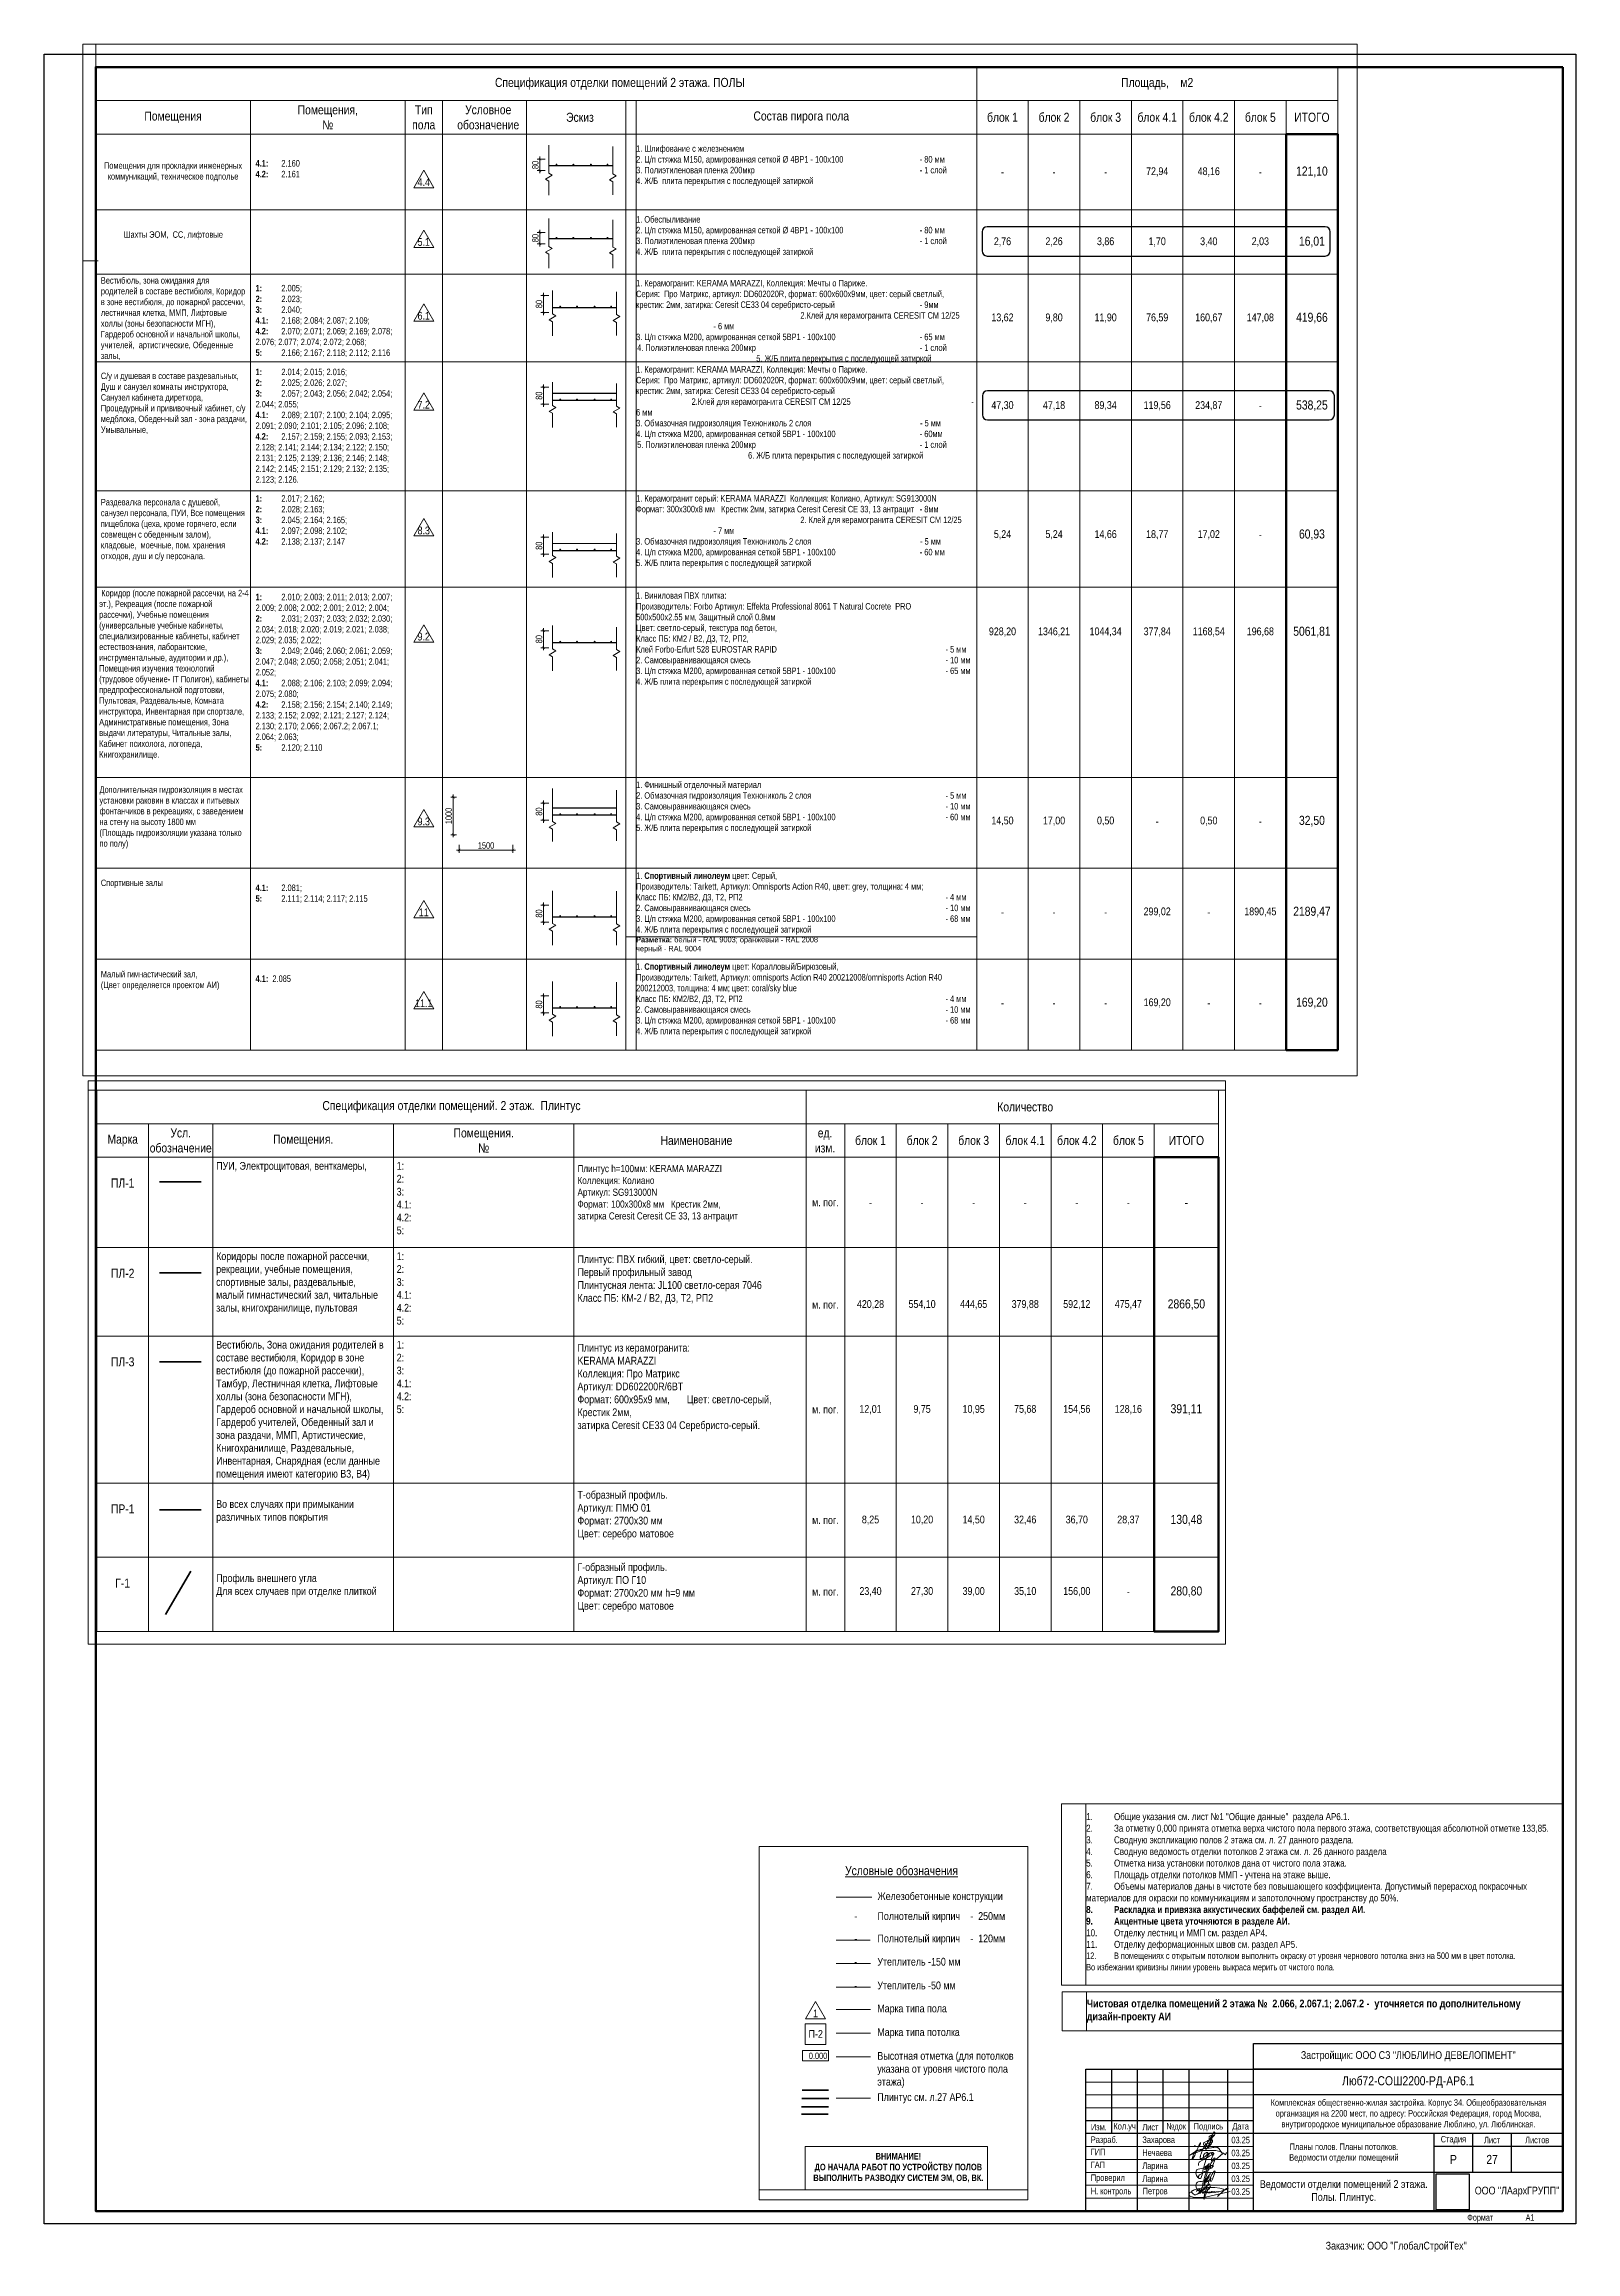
# Paper-space layout 'АР6_л27_полы' of a CAD drawing. Header units: millimetres. Extents: x -114 to 480, y 271 to 1127.
# The model-space entities are those that its viewports show. They can reach past a viewport. Long polylines and large blocks are cut down to what shows.
import ezdxf
from ezdxf.enums import TextEntityAlignment as Align

# ---------------------------------------------------------------- set-up
doc = ezdxf.new("R2010")
doc.units = ezdxf.units.MM
doc.header["$LTSCALE"] = 0.5
doc.linetypes.add('DASHED', pattern=[19.05, 12.7, -6.35])
doc.layers.get('Defpoints').update_dxf_attribs({"color": 140})
for name, color, linetype, lineweight in [('00 Текст', 7, 'Continuous', 9), ('АИ_Плинтус', 3, 'Continuous', 9), ('АИ_Полы марка', 1, 'Continuous', 13), ('АИ_Полы_размеры', 7, 'Continuous', 5), ('АИ_Таблица', 7, 'Continuous', 13), ('АИ_Текст', 7, 'Continuous', 13), ('АР6_ИЗМ_расчетов_август', 10, 'Continuous', 40), ('АР6_спецификации', 7, 'Continuous', 0), ('РД_Отметка', 7, 'Continuous', 0)]:
    doc.layers.add(name, color=color, linetype=linetype, lineweight=lineweight)
doc.layers.add('АИ_Т_Профиль', color=2, linetype='Continuous', lineweight=40, true_color=0xffff00)
doc.layers.add('АР6_Г_профиль плитки', color=220, linetype='Continuous', lineweight=35, plot=False)
doc.layers.add('АР_Делит', color=120, linetype='Continuous', lineweight=0, plot=False)
doc.layers.add('АР_ШТАМП', color=7, linetype='Continuous')
doc.styles.add('Arial_Narrow_08', font='ARIALN.TTF', dxfattribs={"width": 0.8})
doc.styles.add('style1', font='ARIALN.TTF')
doc.styles.add('Самолет ПБ2', font='ARIALN.TTF', dxfattribs={"width": 0.9})
doc.dimstyles.new('Dim100_ареал', dxfattribs={"dimscale": 100, "dimtxt": 2.5, "dimasz": 1, "dimexe": 1, "dimexo": 1, "dimgap": 0.5, "dimtad": 1, "dimzin": 12, "dimdsep": 46, "dimtxsty": 'style1', "dimblk": 'ARCHTICK', "dimcen": 1, "dimdle": 1, "dimaunit": 1, "dimadec": 0, "dimazin": 3, "dimtfac": 1, "dimtmove": 1, "dimatfit": 3, "dimldrblk": 'OPEN30', "dimfxl": 2, "dimfxlon": 1, "dimtolj": 1, "dimtzin": 0, "dimlwd": 5, "dimlwe": 5, "dimarcsym": 0})
picture_1 = doc.add_image_def('image1.jpg', size_in_pixel=(147, 160))

psp = doc.layouts.new('АР6_л27_полы')

# ---------------------------------------------------------------- texts
at = {"layer": 'АР_ШТАМП', "attachment_point": 5, "style": 'style1'}
for s, insert, char_height, width in [('27', (447.83, 306.97), 3.5, 15), ('Ведомости отделки помещений 2 этажа.\\PПолы. Плинтус. ', (390.33, 294.47), 3, 70)]:
    psp.add_mtext(s, dxfattribs=dict(at, insert=insert, char_height=char_height, width=width))

msp = doc.modelspace()

# ---------------------------------------------------------------- texts
at = {"layer": 'АИ_Текст', "color": 0, "style": 'style1'}
for s, insert, char_height, width, attachment_point in [('Спецификация отделки помещений. 2 этаж.  Плинтус', (-175380.045, -64943.844), 350, 27500, 5), ('Количество', (-153130.045, -64943.844), 350, 14000, 5), ('Усл. обозначение', (-185880.045, -66243.844), 350, 2500, 5), ('Помещения.\\P№', (-174130.045, -66243.844), 350, 7000, 5), ('ед. изм.', (-160892.549, -66243.844), 350, 1255.11953, 5), ('Марка', (-188130.045, -66243.844), 350, 2000, 5), ('Помещения.', (-181130.045, -66243.844), 350, 7000, 5), ('Наименование', (-165880.045, -66243.844), 350, 8500, 5), ('блок 1', (-159130.045, -66243.844), 350, 2000, 5), ('блок 2', (-157130.045, -66243.844), 350, 2000, 5), ('блок 3', (-155130.045, -66243.844), 350, 2000, 5), ('блок 4.1', (-153130.045, -66243.844), 350, 2000, 5), ('блок 4.2', (-151130.045, -66243.844), 350, 2000, 5), ('блок 5', (-149130.045, -66243.844), 350, 2000, 5), ('ИТОГО', (-146880.045, -66243.844), 350, 2500, 5), ('ПУИ, Электрощитовая, венткамеры, ', (-184503.953, -67077.626), 300, 6286.59867, 1), ('1:   \\P2:     \\P3:    \\P4.1: \\P4.2: \\P5:    ', (-177503.953, -67077.626), 300, 6286.59867, 1), ('{\\H0.91667x;\\C256;Плинтус h=100мм: KERAMA MARAZZI \\PКоллекция: Колиано\\PАртикул: SG913000N\\PФормат: 100х300х8 мм   Крестик 2мм, \\Pзатирка Ceresit Ceresit CE 33, 13 антрацит }', (-170492.095, -67195.766), 300, 8862.04995, 1), ('ПЛ-1', (-188130.045, -67893.844), 350, 2000, 5), ('м. пог.', (-160880.045, -68643.844), 300, 1500, 5), ('Коридоры после пожарной рассечки, рекреации, учебные помещения, спортивные залы, раздевальные, малый гимнастический зал, читальные залы, книгохранилище, пультовая', (-184503.953, -70577.626), 300, 6286.59867, 1), ('1:   \\P2:     \\P3:    \\P4.1: \\P4.2: \\P5:    ', (-177503.953, -70577.626), 300, 6286.59867, 1), ('Плинтус: ПВХ гибкий, цвет: светло-серый. \\PПервый профильный завод\\PПлинтусная лента: JL100 светло-серая 7046\\PКласс ПБ: КМ-2 / В2, Д3, Т2, РП2', (-170492.095, -70695.766), 300, 8862.04995, 1), ('ПЛ-2', (-188130.045, -71393.844), 350, 2000, 5), ('м. пог.', (-160880.045, -72609.564), 300, 1500, 5), ('Вестибюль, Зона ожидания родителей в составе вестибюля, Коридор в зоне вестибюля (до пожарной рассечки), Тамбур, Лестничная клетка, Лифтовые холлы (зона безопасности МГН), Гардероб основной и начальной школы, Гардероб учителей, Обеденный зал и зона раздачи, ММП, Артистические, Книгохранилище, Раздевальные, Инвентарная, Снарядная (если данные помещения имеют категорию В3, В4)', (-184503.953, -74009.064), 300, 6741.95934, 1), ('1:   \\P2:     \\P3:    \\P4.1: \\P4.2: \\P5:    ', (-177503.953, -74009.064), 300, 6286.59867, 1), ('Плинтус из керамогранита: \\PKERAMA MARAZZI \\PКоллекция: Про Матрикс\\PАртикул: DD602200R/6BT\\PФормат: 600х95х9 мм,       Цвет: светло-серый,    Крестик 2мм, \\Pзатирка Ceresit CE33 04 Серебристо-серый.', (-170492.095, -74127.204), 300, 8862.04995, 1), ('ПЛ-3', (-188130.045, -74825.283), 350, 2000, 5), ('м. пог.', (-160880.045, -76675.283), 300, 1500, 5), ('ПР-1', (-188130.045, -80525.283), 350, 2000, 5), ('Во всех случаях при примыкании различных типов покрытия', (-184503.953, -80184.229), 300, 6741.95934, 1), ('Т-образный профиль.\\PАртикул: ПМЮ 01\\PФормат: 2700х30 мм\\PЦвет: серебро матовое', (-170492.095, -79827.204), 300, 8862.04995, 1), ('м. пог.', (-160880.045, -80961.472), 300, 1500, 5), ('Г-образный профиль.\\PАртикул: ПО Г10\\PФормат: 2700х20 мм h=9 мм\\PЦвет: серебро матовое', (-170492.095, -82627.551), 300, 8862.04995, 1), ('Г-1', (-188130.045, -83397.661), 350, 2000, 5), ('м. пог.', (-160880.045, -83733.85), 300, 1500, 5), ('Спецификация отделки помещений 2 этажа. ПОЛЫ', (-237048.555, -88728.736), 350, 23663.99117, 5), ('Площадь,    м2', (-216216.56, -88728.736), 350, 14000, 5), ('Помещения', (-254380.551, -90028.736), 350, 6000, 5), ('Помещения,\\P№ ', (-248380.551, -90028.736), 350, 6000, 5), ('Тип пола', (-244659.418, -90028.736), 350, 1442.26497, 5), ('Условное обозначение', (-242159.418, -90028.736), 350, 3557.73503, 5), ('Эскиз', (-238601.683, -90028.736), 350, 3557.73503, 5), ('Состав пирога пола', (-230019.688, -90028.736), 350, 13606.25614, 5), ('блок 1', (-222216.56, -90028.736), 350, 2000, 5), ('блок 2', (-220216.56, -90028.736), 350, 2000, 5), ('блок 3', (-218216.56, -90028.736), 350, 2000, 5), ('блок 4.1', (-216216.56, -90028.736), 350, 2000, 5), ('блок 4.2', (-214216.56, -90028.736), 350, 2000, 5), ('блок 5', (-212216.56, -90028.736), 350, 2000, 5), ('ИТОГО', (-210216.56, -90028.736), 350, 2000, 5), ('\\A1;{\\C256;1. Шлифование с железнением                                                                                           \\P2. Ц/п стяжка М150, армированная сеткой %%C 4ВР1 - 100х100^I^I^I- 80 мм\\P3. Полиэтиленовая пленка 200мкр^I^I^I^I^I^I^I- 1 слой \\P\\pxa0.25;\\H1x;4. Ж/Б \\A0; \\A1;плита перекрытия с последующей затиркой  \\A0;\\H0.91667x; \\A1;\\H1.09091x; \\A0;\\H0.91666x;     }', (-236422.816, -91114.385), 250, 13206.25614, 1), ('Помещения для прокладки инженерных коммуникаций, техническое подполье', (-254380.551, -92144.175), 250, 6000, 5), ('\\pxql;{\\fArial Narrow|b1|i0|c204|p34;4.1:} ^I2.160\\P\\pq*;{\\fArial Narrow|b1|i0|c204|p34;4.2:} ^I2.161 ', (-251180.551, -91686.019), 250, 5800, 1), ('\\A1;{\\C256;1. Обеспыливание                                                                                          \\P2. Ц/п стяжка М150, армированная сеткой %%C 4ВР1 - 100х100^I^I^I- 80 мм\\P3. Полиэтиленовая пленка 200мкр^I^I^I^I^I^I^I- 1 слой \\P\\pxa0.25;\\H1x;4. Ж/Б \\A0; \\A1;плита перекрытия с последующей затиркой  \\A0;\\H0.91667x;      }', (-236422.816, -93858.077), 250, 13206.25614, 1), ('Шахты ЭОМ,  СС, лифтовые', (-254370.612, -94609.615), 250, 5578.37345, 5), ('\\pxql;Вестибюль, зона ожидания для родителей в составе вестибюля, Коридор в зоне вестибюля, до пожарной рассечки, лестничная клетка, ММП, Лифтовые холлы (зоны безопасности МГН), Гардероб основной и начальной школы, учителей,  артистические, Обеденные залы,', (-257180.551, -96224.967), 250, 5683.37883, 1), ('\\pxql;{\\fArial Narrow|b1|i0|c204|p34;1:}^I2.005;   \\P{\\fArial Narrow|b1|i0|c204|p34;2:}^I2.023;    \\P{\\fArial Narrow|b1|i0|c204|p34;3:}^I2.040;    \\P{\\fArial Narrow|b1|i0|c204|p34;4.1:}^I2.168; 2.084; 2.087; 2.109;\\P{\\fArial Narrow|b1|i0|c204|p34;4.2:}^I2.070; 2.071; 2.069; 2.169; 2.078; 2.076; 2.077; 2.074; 2.072; 2.068; \\P{\\fArial Narrow|b1|i0|c204|p34;5:}^I2.166; 2.167; 2.118; 2.112; 2.116     ', (-251180.551, -96523.784), 250, 5647.00148, 1), ('\\A1;{\\C256;1. \\A0;Керамогранит: KERAMA MARAZZI, Коллекция: Мечты о Париже. \\PСерия:  Про Матрикс, артикул: DD602020R, формат: 600х600х9мм, цвет: серый светлый, \\Pкрестик: 2мм, затирка: Ceresit CE33 04 серебристо-серый^I^I^I^I- 9мм \\A1;                                                                                                 2.Клей для керамогранита CERESIT CM 12/25^I^I^I^I^I- 6 мм                                                                                                                                                                                                             \\P3. Ц/п стяжка М200, армированная сеткой 5ВР1 - 100х100^I^I^I^I- 65 мм\\P\\pxl0.16667,b0.25,sm1;4. Полиэтиленовая пленка 200мкр^I^I^I^I^I^I^I- 1 слой                                                                        5. Ж/Б плита перекрытия с последующей затиркой \\H0.91667x;   }', (-236422.816, -96329.939), 250, 13066.19115, 1), ('\\pxql;С/у и душевая в составе раздевальных, Душ и санузел комнаты инструктора, Санузел кабинета диреткора, Процедурный и прививочный кабинет, с/у медблока, Обеденный зал - зона раздачи, Умывальные, ', (-257180.551, -99923.784), 250, 5683.37883, 1), ('{\\fArial Narrow|b1|i0|c204|p34;1:} ^I2.014; 2.015; 2.016;   \\P{\\fArial Narrow|b1|i0|c204|p34;2:}^I2.025; 2.026; 2.027;    \\P{\\fArial Narrow|b1|i0|c204|p34;3:}^I2.057; 2.043; 2.056; 2.042; 2.054; 2.044; 2.055;    \\P{\\fArial Narrow|b1|i0|c204|p34;4.1:} ^I2.089; 2.107; 2.100; 2.104; 2.095; 2.091; 2.090; 2.101; 2.105; 2.096; 2.108;  \\P{\\fArial Narrow|b1|i0|c204|p34;4.2:} ^I2.157; 2.159; 2.155; 2.093; 2.153; 2.128; 2.141; 2.144; 2.134; 2.122; 2.150; 2.131; 2.125; 2.139; 2.136; 2.146; 2.148; 2.142; 2.145; 2.151; 2.129; 2.132; 2.135; 2.123; 2.126. ', (-251180.551, -99771.066), 250, 5603.45094, 1), ('{\\C256;1. Керамогранит: KERAMA MARAZZI, Коллекция: Мечты о Париже. \\PСерия:  Про Матрикс, артикул: DD602020R, формат: 600х600х9мм, цвет: серый светлый, \\Pкрестик: 2мм, затирка: Ceresit CE33 04 серебристо-серый\\A1;                                                                                               2.Клей для керамогранита CERESIT CM 12/25^I^I^I^I^I- 6 мм \\P3. Обмазочная гидроизоляция Технониколь 2 слоя                                                     - 5 мм                                                                                                                                                                                                             \\P4. Ц/п стяжка М200, армированная сеткой 5ВР1 - 100х100^I^I^I^I- 60мм\\P\\pxl0.16667,b0.25,sm1;5. Полиэтиленовая пленка 200мкр^I^I^I^I^I^I^I- 1 слой                                                                    6. Ж/Б плита перекрытия с последующей затиркой \\H0.91667x;   }', (-236422.816, -99671.637), 250, 13066.19115, 1), ('\\pxql;Раздевалка персонала с душевой, санузел персонала, ПУИ, Все помещения пищеблока (цеха, кроме горячего, если совмещен с обеденным залом), кладовые,  моечные, пом. хранения отходов, душ и с/у персонала. ', (-257180.551, -104819.395), 250, 5683.37883, 1), ('{\\fArial Narrow|b1|i0|c204|p34;1:}^I2.017; 2.162;     \\P{\\fArial Narrow|b1|i0|c204|p34;2: }^I2.028; 2.163;  \\P{\\fArial Narrow|b1|i0|c204|p34;3:}^I2.045; 2.164; 2.165; \\P{\\fArial Narrow|b1|i0|c204|p34;4.1:} ^I2.097; 2.098; 2.102;\\P{\\fArial Narrow|b1|i0|c204|p34;4.2:} ^I2.138; 2.137; 2.147   \\P ', (-251180.551, -104674.422), 250, 5490.50123, 1), ('\\A1;{\\C256;1. \\A0;Керамогранит серый: KERAMA MARAZZI  Коллекция: Колиано, Артикул: SG913000N\\PФормат: 300х300х8 мм   Крестик 2мм, затирка Ceresit Ceresit CE 33, 13 антрацит^I- 8мм \\A1;                                                                                                 2. Клей для керамогранита CERESIT CM 12/25^I^I^I^I^I- 7 мм \\P3. Обмазочная гидроизоляция Технониколь 2 слоя                                                     - 5 мм                                                                                                                                                                                                             \\P4. Ц/п стяжка М200, армированная сеткой 5ВР1 - 100х100^I^I^I^I- 60 мм\\P5. Ж/Б плита перекрытия с последующей затиркой \\H0.91667x;   }', (-236422.816, -104671.637), 250, 13066.19115, 1), ('\\pxql; Коридор (после пожарной рассечки, на 2-4 эт.), Рекреация (после пожарной рассечки), Учебные помещения (универсальные учебные кабинеты, специализированные кабинеты, кабинет естествознания, лаборантские, инструментальные, аудитории и др.), Помещения изучения технологий (трудовое обучение- IT Полигон), кабинеты предпрофессиональной подготовки, Пультовая, Раздевальные, Комната инструктора, Инвентарная при спортзале, Административные помещения, Зона выдачи литературы, Читальные залы,  Кабинет психолога, логопеда, Книгохранилище.', (-257245.188, -108343.052), 250, 5800, 1), ('{\\fArial Narrow|b1|i0|c204|p34;1:}^I2.010; 2.003; 2.011; 2.013; 2.007; 2.009; 2.008; 2.002; 2.001; 2.012; 2.004;      \\P{\\fArial Narrow|b1|i0|c204|p34;2:} ^I2.031; 2.037; 2.033; 2.032; 2.030; 2.034; 2.018; 2.020; 2.019; 2.021; 2.038; 2.029; 2.035; 2.022;     \\P{\\fArial Narrow|b1|i0|c204|p34;3: }^I2.049; 2.046; 2.060; 2.061; 2.059; 2.047; 2.048; 2.050; 2.058; 2.051; 2.041; 2.052;   \\P{\\fArial Narrow|b1|i0|c204|p34;4.1:}  ^I2.088; 2.106; 2.103; 2.099; 2.094; 2.075; 2.080;\\P{\\fArial Narrow|b1|i0|c204|p34;4.2:} ^I2.158; 2.156; 2.154; 2.140; 2.149; 2.133; 2.152; 2.092; 2.121; 2.127; 2.124; 2.130; 2.170; 2.066; 2.067.2; 2.067.1; 2.064; 2.063; \\P{\\fArial Narrow|b1|i0|c204|p34;5:}  ^I2.120; 2.110   ', (-251180.551, -108494.335), 250, 5571.1646, 1), ('\\A1;{\\C256;1. Виниловая ПВХ плитка: \\PПроизводитель: Forbo Артикул: Effekta Professional 8061 T Natural Cocrete  PRO\\P500х500х2.55 мм, Защитный слой 0.8мм\\P\\A0;Цвет: светло-серый, текстура под бетон,\\PКласс ПБ: КМ2 / В2, Д3, Т2, РП2, \\P\\A1;Клей Forbo-Erfurt 528 EUROSTAR RAPID^I^I^I^I^I^I^I- 5 мм\\P2. Самовыравнивающаяся смесь^I^I^I^I^I^I^I^I- 10 мм\\P3. Ц/п стяжка М200, армированная сеткой 5ВР1 - 100х100^I^I^I^I^I- 65 мм\\A0;\\P\\A1;4. Ж/Б плита перекрытия с последующей затирко\\A0;й}', (-236422.816, -108438.592), 250, 13108.91328, 1), ('\\pxql;{\\C7;Дополнительная гидроизоляция в местах установки раковин в классах и питьевых фонтанчиков в рекреациях, с заведением на стену на высоту 1800 мм \\P(Площадь гидроизоляции указана только по полу)}', (-257232.532, -115960.015), 250, 5800, 1), ('\\A1;{\\C256;1. Финишный отделочный материал^I^I^I^I^I^I^I\\P2. Обмазочная гидроизоляция Технониколь 2 слоя                                                    ^I^I- 5 мм \\P3. Самовыравнивающаяся смесь^I^I^I^I^I^I^I^I- 10 мм\\P4. Ц/п стяжка М200, армированная сеткой 5ВР1 - 100х100^I^I^I^I^I- 60 мм\\P5. Ж/Б плита перекрытия с последующей затирко\\A0;й}', (-236422.816, -115771.637), 250, 13066.19115, 1), ('\\pxql;{\\C7;Спортивные залы}', (-257180.551, -119573.618), 250, 5800, 1), ('    \\P{\\fArial Narrow|b1|i0|c204|p34;4.1:} ^I2.081; \\P{\\fArial Narrow|b1|i0|c204|p34;5:}  ^I2.111; 2.114; 2.117; 2.115   ', (-251180.551, -119348.14), 250, 5571.1646, 1), ('\\A1;{\\C256;1. \\fArial Narrow|b1|i0|c204|p34;Спортивный линолеум\\fArial Narrow|b0|i0|c204|p34; цвет: Серый, \\PПроизводитель: Tarkett, Артикул: Оmnisports Action R40, цвет: grey, толщина: 4 мм; \\PКласс ПБ: КМ2/В2, Д3, Т2, РП2^I^I^I^I^I^I^I^I- 4 мм\\P2. Самовыравнивающаяся смесь^I^I^I^I^I^I^I^I- 10 мм                                        \\P3. Ц/п стяжка М200, армированная сеткой 5ВР1 - 100х100^I^I^I^I^I- 68 мм\\A0;\\P\\A1;4. Ж/Б плита перекрытия с последующей затирко\\A0;й\\P\\fArial Narrow|b1|i0|c204|p34;\\H0.83333x;Разметка: \\fArial Narrow|b0|i0|c204|p34;белый - RAL 9003; оранжевый - RAL 2008 \\Pчерный - RAL 9004 }', (-236422.816, -119294.906), 250, 13066.19115, 1), ('\\pxql;{\\C7;Малый гимнастический зал, \\P(Цвет определяется проектом АИ)}', (-257180.551, -123113.889), 250, 5800, 1), ('\\A1;{\\C256;1. \\fArial Narrow|b1|i0|c204|p34;Спортивный линолеум\\fArial Narrow|b0|i0|c204|p34; цвет: Коралловый/Бирюзовый, \\PПроизводитель: Tarkett, Артикул: omnisports Action R40 200212008/omnisports Action R40 200212003, толщина: 4 мм; цвет: coral/sky blue\\PКласс ПБ: КМ2/В2, Д3, Т2, РП2^I^I^I^I^I^I^I^I- 4 мм\\P2. Самовыравнивающаяся смесь^I^I^I^I^I^I^I^I- 10 мм                                        \\P3. Ц/п стяжка М200, армированная сеткой 5ВР1 - 100х100^I^I^I^I^I- 68 мм\\A0;\\P\\A1;4. Ж/Б плита перекрытия с последующей затирко\\A0;й}', (-236422.816, -122818.175), 250, 13066.19115, 1), ('    \\P{\\fArial Narrow|b1|i0|c204|p34;4.1:}  2.085\\P   ', (-251180.551, -122871.409), 250, 5571.1646, 1), ('П-2', (-276818.708, -148253.237), 300, 2000, 5)]:
    msp.add_mtext(s, dxfattribs=dict(at, insert=insert, char_height=char_height, width=width, attachment_point=attachment_point))
at = {"layer": 'АИ_Текст', "color": 7, "style": 'style1'}
for s, insert, char_height, width, attachment_point in [('-', (-159130.045, -68643.844), 300, 2000, 5), ('-', (-157130.045, -68643.844), 300, 2000, 5), ('-', (-155130.045, -68643.844), 300, 2000, 5), ('-', (-153130.045, -68643.844), 300, 2000, 5), ('-', (-151130.045, -68643.844), 300, 2000, 5), ('-', (-149130.045, -68643.844), 300, 2000, 5), ('-', (-146880.045, -68643.844), 350, 2500, 5), ('2866,50', (-146880.045, -72609.564), 350, 2500, 5), ('391,11', (-146880.045, -76675.283), 350, 2500, 5), ('23,40', (-159130.045, -83733.85), 300, 2000, 5), ('27,30', (-157130.045, -83733.85), 300, 2000, 5), ('39,00', (-155130.045, -83733.85), 300, 2000, 5), ('35,10', (-153130.045, -83733.85), 300, 2000, 5), ('156,00', (-151130.045, -83733.85), 300, 2000, 5), ('-', (-149130.045, -83733.85), 300, 2000, 5), ('280,80', (-146880.045, -83733.85), 350, 2500, 5), ('{\\LУсловные обозначения }', (-273492.632, -141926.173), 350, 12857.99937, 5), ('\\pxi-3,l4,t4;{\\C256;-^IЖелезобетонные конструкции}', (-275623.978, -142762.974), 300, 14093.95913, 1), ('\\pxi-3,l4,t4;{\\C256;-^IПолнотелый кирпич^I-  250мм}', (-275623.978, -143534.078), 300, 14093.95913, 1), ('\\pxi-3,l4,t4;{\\C256;-^IПолнотелый кирпич^I-  120мм}', (-275623.978, -144402.053), 300, 14093.95913, 1), ('\\pxi-3,l4,t4;{\\C256;-^IУтеплитель -150 мм}', (-275630.382, -145303.754), 300, 14093.95913, 1), ('\\pxi-3,l4,t4;{\\C256;-^IУтеплитель -50 мм}', (-275630.382, -146222.929), 300, 14093.95913, 1), ('\\pxi-3,l4,t4,11;{\\C256;-^IМарка типа пола}', (-275630.382, -147114.75), 300, 7061.98071, 1), ('\\pxi-3,l4,t4,11;{\\C256;-^IМарка типа потолка}', (-275630.382, -148033.925), 300, 7061.98071, 1), ('\\pxi-3,l4,t4,11;{\\C256;-^IВысотная отметка (для потолков указана от уровня чистого пола этажа)}', (-275630.382, -148953.101), 300, 7061.98071, 1), ('\\pxi-3,l4,t4,11;{\\C256;-^IПлинтус см. л.27 АР6.1}', (-275630.382, -150550.848), 300, 7061.98071, 1)]:
    msp.add_mtext(s, dxfattribs=dict(at, insert=insert, char_height=char_height, width=width, attachment_point=attachment_point))
at = {"layer": 'АИ_Текст', "color": 5, "attachment_point": 5, "style": 'style1'}
for s, insert, char_height, width in [('420,28', (-159130.045, -72609.564), 300, 2000), ('554,10', (-157130.045, -72609.564), 300, 2000), ('444,65', (-155130.045, -72609.564), 300, 2000), ('379,88', (-153130.045, -72609.564), 300, 2000), ('592,12', (-151130.045, -72609.564), 300, 2000), ('475,47', (-149130.045, -72609.564), 300, 2000), ('12,01', (-159130.045, -76675.283), 300, 2000), ('9,75', (-157130.045, -76675.283), 300, 2000), ('10,95', (-155130.045, -76675.283), 300, 2000), ('75,68', (-153130.045, -76675.283), 300, 2000), ('154,56', (-151130.045, -76675.283), 300, 2000), ('128,16', (-149130.045, -76675.283), 300, 2000), ('8,25', (-159130.045, -80961.472), 300, 2000), ('10,20', (-157130.045, -80961.472), 300, 2000), ('14,50', (-155130.045, -80961.472), 300, 2000), ('32,46', (-153130.045, -80961.472), 300, 2000), ('36,70', (-151130.045, -80961.472), 300, 2000), ('28,37', (-149130.045, -80961.472), 300, 2000), ('130,48', (-146880.045, -80961.472), 350, 2500)]:
    msp.add_mtext(s, dxfattribs=dict(at, insert=insert, char_height=char_height, width=width))
at = {"layer": 'АИ_Текст', "color": 0, "transparency": 33554653, "insert": (-184503.953, -83056.607), "char_height": 300, "width": 6741.95934, "attachment_point": 1, "style": 'style1'}
msp.add_mtext('Профиль внешнего угла\\PДля всех случаев при отделке плиткой ', dxfattribs=at)
at = {"layer": 'АИ_Текст', "width": 2000, "attachment_point": 5, "style": 'style1'}
for s, insert, char_height in [('-', (-222216.56, -92144.175), 300), ('-', (-220216.56, -92144.175), 300), ('-', (-218216.56, -92144.175), 300), ('72,94', (-216216.56, -92144.175), 300), ('48,16', (-214216.56, -92144.175), 300), ('-', (-212216.56, -92144.175), 300), ('121,10', (-210216.56, -92144.175), 350), ('2,76', (-222216.56, -94859.615), 300), ('2,26', (-220216.56, -94859.615), 300), ('3,86', (-218216.56, -94859.615), 300), ('1,70', (-216216.56, -94859.615), 300), ('3,40', (-214216.56, -94859.615), 300), ('2,03', (-212216.56, -94859.615), 300), ('13,62', (-222216.56, -97809.615), 300), ('9,80', (-220216.56, -97809.615), 300), ('11,90', (-218216.56, -97809.615), 300), ('76,59', (-216216.56, -97809.615), 300), ('160,67', (-214216.56, -97809.615), 300), ('147,08', (-212216.56, -97809.615), 300), ('47,30', (-222216.56, -101209.615), 300), ('47,18', (-220216.56, -101209.615), 300), ('89,34', (-218216.56, -101209.615), 300), ('119,56', (-216216.56, -101209.615), 300), ('234,87', (-214216.56, -101209.615), 300), ('-', (-212216.56, -101209.615), 300), ('5,24', (-222216.56, -106209.615), 300), ('5,24', (-220216.56, -106209.615), 300), ('14,66', (-218216.56, -106209.615), 300), ('18,77', (-216216.56, -106209.615), 300), ('17,02', (-214216.56, -106209.615), 300), ('-', (-212216.56, -106209.615), 300), ('928,20', (-222216.56, -109979.078), 300), ('1346,21', (-220216.56, -109979.078), 300), ('1044,34', (-218216.56, -109979.078), 300), ('377,84', (-216216.56, -109979.078), 300), ('1168,54', (-214216.56, -109979.078), 300), ('196,68', (-212216.56, -109979.078), 300), ('14,50', (-222216.56, -117309.615), 300), ('17,00', (-220216.56, -117309.615), 300), ('0,50', (-218216.56, -117309.615), 300), ('0,50', (-214216.56, -117309.615), 300), ('32,50', (-210216.56, -117309.615), 350), ('-', (-216216.56, -117309.615), 300), ('-', (-212216.56, -117309.615), 300), ('2189,47', (-210216.56, -120832.883), 350), ('-', (-222216.56, -120832.883), 300), ('-', (-220216.56, -120832.883), 300), ('-', (-218216.56, -120832.883), 300), ('299,02', (-216216.56, -120832.883), 300), ('-', (-214216.56, -120832.883), 300), ('1890,45', (-212216.56, -120832.883), 300), ('-', (-222216.56, -124356.152), 300), ('-', (-220216.56, -124356.152), 300), ('-', (-218216.56, -124356.152), 300), ('169,20', (-216216.56, -124356.152), 300), ('-', (-214216.56, -124356.152), 300), ('-', (-212216.56, -124356.152), 300), ('169,20', (-210216.56, -124356.152), 350)]:
    msp.add_mtext(s, dxfattribs=dict(at, insert=insert, char_height=char_height))
at = {"layer": 'АИ_Текст', "color": 1, "char_height": 350, "width": 2000, "attachment_point": 5, "style": 'style1'}
for s, insert in [('16,01', (-210216.56, -94859.615)), ('419,66', (-210216.56, -97809.615)), ('538,25', (-210216.56, -101209.615)), ('60,93', (-210216.56, -106209.615)), ('5061,81', (-210216.56, -109979.078))]:
    msp.add_mtext(s, dxfattribs=dict(at, insert=insert))
at = {"layer": 'АР6_спецификации', "color": 12, "ltscale": 100, "true_color": 0xde1212, "insert": (-277437.07, -152870.213), "char_height": 250, "width": 7644.53565, "attachment_point": 1, "style": 'style1'}
msp.add_mtext('\\pxqc;{\\fArial Narrow|b1|i0|c204|p34;ВНИМАНИЕ!^JДО НАЧАЛА РАБОТ ПО УСТРОЙСТВУ ПОЛОВ ВЫПОЛНИТЬ РАЗВОДКУ СИСТЕМ ЭМ, ОВ, ВК.}', dxfattribs=at)
at = {"layer": 'АР6_спецификации', "ltscale": 100, "width": 17989.53264, "attachment_point": 1, "style": 'style1'}
for s, insert, char_height in [('\\pxt1;1.^I ^IОбщие указания см. лист №1 "Общие данные"  раздела АР6.1.\\P2.^I ^IЗа отметку 0,000 принята отметка верха чистого пола первого этажа, соответствующая абсолютной отметке 133,85.\\P3.^I ^IСводную экспликацию полов 2 этажа см. л. 27 данного раздела.\\P4.^I^IСводную ведомость отделки потолков 2 этажа см. л. 26 данного раздела\\P5.^I^IОтметка низа установки потолков дана от чистого пола этажа. \\P6.^I^IПлощадь отделки потолков ММП - учтена на этаже выше.\\P7. ^IОбъемы материалов даны в чистоте без повышающего коэффициента. Допустимый перерасход покрасочных материалов для окраски по коммуникациям и запотолочному пространству до 50%.\\P{\\fArial Narrow|b1|i0|c204|p34;8.^I^IРаскладка и привязка аккустических баффелей см. раздел АИ.\\P9.^I^IАкцентные цвета уточняются в разделе АИ.}\\P10.^IОтделку лестниц и ММП см. раздел АР4.\\P11.^IОтделку деформационных швов см. раздел АР5.\\P\\pa0.66667,sm1.07917,tz;{\\H0.91667x;12. ^IВ помещениях с открытым потолком выполнить окраску от уровня чернового потолка вниз на 500 мм в цвет потолка.              \\C242;\\c2564301;Во избежании кривизны линии уровень выкраса мерить от чистого пола.}', (-190744.422, -169172.311), 270), ('\\pxt1;{\\fArial Narrow|b1|i0|c204|p34;\\C242;\\c2564301;Чистовая отделка помещений 2 этажа №  2.066, 2.067.1; 2.067.2 -  уточняется по дополнительному \\Pдизайн-проекту АИ}', (-190744.422, -181626.88), 300)]:
    msp.add_mtext(s, dxfattribs=dict(at, insert=insert, char_height=char_height))

# ---------------------------------------------------------------- blocks, each defined once
blk = doc.blocks.new('неч')
at = {"layer": '00 Текст', "color": 184, "lineweight": 18, "true_color": 0x2819a9}
for points in [[(1567747.94, 144890.52), (1567747.85, 144890.63), (1567747.8, 144890.69), (1567747.71, 144890.79), (1567747.63, 144890.88), (1567747.53, 144891), (1567747.42, 144891.04), (1567747.32, 144891.11), (1567747.22, 144891.15), (1567747.05, 144891.21), (1567746.91, 144891.26), (1567746.83, 144891.25), (1567746.71, 144891.23), (1567746.09, 144891.16), (1567745.8, 144891.12), (1567745.37, 144891.07), (1567744.64, 144890.97), (1567744.16, 144890.91), (1567743.72, 144890.86), (1567743.33, 144890.81), (1567742.71, 144890.73), (1567742.03, 144890.52), (1567741.9, 144890.47), (1567740.9, 144890.04), (1567740.11, 144889.7), (1567738.7, 144888.79), (1567740, 144889.3), (1567740.53, 144889.51), (1567741.31, 144889.81), (1567742.06, 144890.1), (1567742.54, 144890.17), (1567743.02, 144890.24), (1567743.69, 144890.21), (1567744.9, 144890.22), (1567745.95, 144890.23), (1567746.76, 144890.24), (1567747.58, 144890.05), (1567748.01, 144889.94), (1567748.57, 144889.55), (1567749.16, 144889.33), (1567749.71, 144888.86), (1567749.85, 144889.15), (1567749.94, 144889.35), (1567750.02, 144889.44), (1567750.05, 144889.47), (1567750.12, 144889.5), (1567750.16, 144889.52)], [(1567740.13, 144891.74), (1567740.47, 144891.57), (1567740.76, 144891.44), (1567741.06, 144891.36), (1567741.19, 144891.36), (1567741.31, 144891.4), (1567741.44, 144891.44), (1567741.53, 144891.53), (1567741.65, 144891.65), (1567741.74, 144891.78), (1567741.86, 144892.08), (1567741.95, 144892.37), (1567741.99, 144892.5), (1567742.03, 144892.59), (1567742.03, 144892.67), (1567742.03, 144892.71), (1567741.99, 144892.67), (1567741.95, 144892.63), (1567741.91, 144892.54), (1567741.86, 144892.46), (1567741.82, 144892.37), (1567741.7, 144892.08), (1567741.53, 144891.74), (1567741.36, 144891.36), (1567741.19, 144890.93), (1567740.98, 144890.51), (1567740.59, 144889.58), (1567740.38, 144889.11), (1567740.21, 144888.69), (1567740, 144888.31), (1567739.83, 144888.01), (1567739.71, 144887.72), (1567739.66, 144887.63), (1567739.58, 144887.55), (1567739.54, 144887.46), (1567739.49, 144887.42), (1567739.45, 144887.42), (1567739.45, 144887.46), (1567739.41, 144887.55), (1567739.45, 144887.63), (1567739.45, 144887.72), (1567739.49, 144888.01), (1567739.58, 144888.31), (1567739.71, 144888.65), (1567739.88, 144889.03), (1567740.04, 144889.37), (1567740.21, 144889.71), (1567740.47, 144890), (1567740.72, 144890.21), (1567740.85, 144890.26), (1567740.98, 144890.3), (1567741.15, 144890.34), (1567741.27, 144890.34), (1567741.86, 144890.26), (1567742.16, 144890.26), (1567742.33, 144890.3), (1567742.46, 144890.38), (1567742.58, 144890.47), (1567742.71, 144890.6), (1567742.97, 144890.85), (1567743.14, 144891.19), (1567743.3, 144891.44), (1567743.35, 144891.57), (1567743.39, 144891.65), (1567743.39, 144891.7), (1567743.35, 144891.7), (1567743.35, 144891.65), (1567743.3, 144891.57), (1567743.22, 144891.48), (1567743.18, 144891.36), (1567743.09, 144891.23), (1567742.92, 144890.89), (1567742.75, 144890.51), (1567742.54, 144890.09), (1567742.2, 144889.2), (1567742.03, 144888.77), (1567741.95, 144888.39), (1567741.91, 144888.22), (1567741.91, 144888.1), (1567741.91, 144887.93), (1567741.91, 144887.84), (1567741.95, 144887.76), (1567741.99, 144887.67), (1567742.08, 144887.63), (1567742.2, 144887.63), (1567742.29, 144887.67), (1567742.46, 144887.72), (1567742.58, 144887.8), (1567742.75, 144887.89), (1567743.09, 144888.1), (1567743.43, 144888.35), (1567743.77, 144888.65), (1567744.02, 144888.94), (1567744.11, 144889.07), (1567744.19, 144889.2), (1567744.24, 144889.33), (1567744.28, 144889.41), (1567744.28, 144889.49), (1567744.24, 144889.54), (1567744.15, 144889.54), (1567744.02, 144889.58), (1567743.85, 144889.54), (1567743.73, 144889.49), (1567743.56, 144889.41), (1567743.39, 144889.33), (1567743.26, 144889.2), (1567743.14, 144889.07), (1567743.05, 144888.9), (1567742.97, 144888.73), (1567742.92, 144888.56), (1567742.92, 144888.35), (1567742.92, 144888.18), (1567742.97, 144888.01), (1567743.01, 144887.84), (1567743.05, 144887.72), (1567743.14, 144887.63), (1567743.22, 144887.55), (1567743.3, 144887.55), (1567743.39, 144887.55), (1567743.47, 144887.59), (1567743.6, 144887.67), (1567743.73, 144887.8), (1567743.81, 144887.93), (1567744.07, 144888.27), (1567744.32, 144888.63)], [(1567744.32, 144888.63), (1567744.51, 144888.9), (1567744.7, 144889.15), (1567744.86, 144889.34), (1567744.96, 144889.44), (1567745.05, 144889.47), (1567745.11, 144889.5), (1567745.18, 144889.53), (1567745.27, 144889.5), (1567745.34, 144889.44), (1567745.4, 144889.34), (1567745.43, 144889.21), (1567745.56, 144888.96), (1567745.59, 144888.86), (1567745.65, 144888.8), (1567745.72, 144888.77), (1567745.81, 144888.8), (1567745.88, 144888.86), (1567745.94, 144888.99), (1567746.1, 144889.21), (1567746.13, 144889.31), (1567746.16, 144889.37), (1567746.13, 144889.34), (1567746.1, 144889.25), (1567746.07, 144889.18), (1567746, 144889.06), (1567745.91, 144888.77), (1567745.62, 144888.13), (1567745.53, 144887.82), (1567745.46, 144887.69), (1567745.43, 144887.56), (1567745.4, 144887.44), (1567745.4, 144887.31), (1567745.4, 144887.15), (1567745.43, 144887.02), (1567745.5, 144886.96), (1567745.59, 144886.93), (1567745.72, 144886.93), (1567745.88, 144886.96), (1567746.04, 144887.05), (1567746.26, 144887.15), (1567746.48, 144887.28), (1567746.73, 144887.47), (1567746.99, 144887.66), (1567747.27, 144887.85), (1567747.56, 144888.1), (1567747.88, 144888.32), (1567748.19, 144888.61), (1567748.83, 144889.15), (1567747.94, 144890.52)]]:
    blk.add_lwpolyline(points, dxfattribs=at)
blk = doc.blocks.new('Захарова ИА_подпись')
at = {"color": 165, "lineweight": 5, "true_color": 0x4562ba}
for points in [[(123, 334), (127, 370), (218, 424), (229, 425), (218, 387), (144, 286), (127, 273), (109, 271), (124, 280), (179, 295), (194, 289), (245, 229), (252, 199), (246, 171), (179, 56), (110, 10), (13, -1), (-61, 20), (-100, 67), (-95, 102), (-64, 140), (-10, 168), (105, 232)], [(255, 367), (309, 431), (288, 411), (244, 336), (171, 116), (101, -45), (98, -51), (62, -20), (-3, 48), (-32, 69), (-37, 75), (-25, 85), (-5, 89), (61, 103), (265, 160)]]:
    blk.add_spline(points, degree=3, dxfattribs=at)
blk.add_open_spline([(205, 298), (237, 324), (298, 373), (346, 457), (355, 519), (334, 556), (309, 548), (288, 514), (247, 443), (207, 275), (129, 88), (62, -53), (16, -117), (-13, -117), (-29, -92), (-13, -31), (27, 73), (91, 191), (162, 275), (209, 325), (232, 359), (242, 376), (242, 377)], degree=3, knots=[0, 0, 0, 0, 122.286198, 235.149681, 276.064245, 314.392787, 329.767971, 344.588201, 429.864149, 577.461409, 857.832667, 1031.779348, 1057.966434, 1081.129365, 1106.601014, 1133.776758, 1265.334389, 1445.712301, 1530.0741, 1593.508553, 1650.85432, 1652.895379, 1652.895379, 1652.895379, 1652.895379], dxfattribs=at)
blk = doc.blocks.new('Петров')
at = {"color": 5, "lineweight": 5, "true_color": 0x0000ff}
for points in [[(-6.69, 0.38), (-5.69, 0.83), (-5.65, 0.96), (-5.89, 0.94), (-6.51, 0.68), (-6.85, 0.41), (-6.92, 0.23), (-6.76, 0.17), (-6.45, 0.17), (-5.81, 0.28), (-5.02, 0.59), (-4.9, 0.64), (-4.93, 0.71), (-5.23, 0.69), (-5.42, 0.44), (-5.42, 0.26), (-5.13, 0.27), (-4.07, 0.54), (-3.9, 0.73), (-4.11, 0.72), (-4.51, 0.62), (-4.68, 0.38), (-4.68, 0.38), (-4.54, 0.28), (-3.87, 0.38), (-3.26, 0.61), (-2.96, 0.8), (-3.02, 0.76), (-3.34, 0.79), (-3.58, 0.63), (-3.67, 0.46), (-3.57, 0.41), (-3.12, 0.48), (-2.27, 0.78), (-2.3, 0.86), (-2.53, 0.78), (-2.91, 0.69), (-2.95, 0.54), (-2.62, 0.46), (-2.07, 0.6), (-1.43, 0.85), (-2.07, 0.6), (-2.03, 0.46), (-1.57, 0.58), (-0.54, 0.85), (-1.16, 0.69), (-0.96, 0.6), (2.85, 1.72), (3.1, 1.92), (3.03, 2.01), (2.41, 2.03), (1.64, 1.55), (-1.11, -1.04), (1.36, 1.28), (1.29, 1.72), (-0.23, 2.17), (-2.05, 2.36), (-4.78, 2.44), (-6.88, 2.23), (-9.78, 1.64), (-11.82, 0.43), (-12.11, -0.18), (-11.76, -0.98), (-10.53, -1.3), (-8.61, -1.53), (-5.75, -1.3), (3.78, 0.86)], [(-5.3, 2.88), (-4.67, 3.18), (-4.21, 3.53), (-4.07, 3.61), (-4.05, 3.7), (-4.16, 3.72), (-4.37, 3.64), (-5.93, 2.38), (-8.32, 0.24), (-8.97, -0.19), (-9.53, -0.39), (-10.06, -0.4), (-10.7, 0.01), (-11.19, 0.58), (-11.15, 0.77), (-10.99, 1.1), (-10.49, 1.36), (-9.78, 1.64), (-9, 1.76), (-8.22, 1.76), (-7.96, 1.67), (-7.78, 1.31), (-7.85, 0.93), (-8.28, 0.28), (-8.32, 0.05), (-8.16, 0.02), (-7.85, 0.17), (-6.14, 1.94), (-5.9, 2.03), (-5.77, 1.97), (-5.81, 1.88), (-6.39, 1.51)], [(-9.05, 0.82), (-9.16, 0.97), (-9.04, 1.06), (-8.75, 1.3), (-8.13, 1.42), (-6.96, 1.63), (-4.95, 1.91), (-4.05, 1.87)]]:
    blk.add_lwpolyline(points, dxfattribs=at)
blk = doc.blocks.new('Штамп_2200_АР6_25.11.24')
at = {"layer": 'АР_Делит', "lineweight": 30}
blk.add_lwpolyline([(0, 55), (-120, 55), (-120, 65), (0, 65), (0, 55)], dxfattribs=at)
at = {"layer": 'АР_ШТАМП', "lineweight": 30}
for p, q in [((-175, 30), (-175, 55)), ((-165, 0), (-165, 55)), ((-155, 30), (-155, 55)), ((-145, 0), (-145, 55)), ((-130, 0), (-130, 55)), ((-120, 0), (-120, 55)), ((0, 45), (-120, 45)), ((-120, 35), (-185, 35)), ((0, 30), (-185, 30)), ((-50, 0), (-50, 30)), ((-35, 15), (-35, 30)), ((-20, 15), (-20, 30)), ((0, 25), (-50, 25)), ((0, 15), (-120, 15))]:
    blk.add_line(p, q, dxfattribs=at)
at = {"layer": 'АР_ШТАМП', "lineweight": 15}
for p, q in [((-120, 50), (-185, 50)), ((-120, 45), (-185, 45)), ((-120, 40), (-185, 40)), ((-120, 25), (-185, 25)), ((-120, 20), (-185, 20)), ((-120, 15), (-185, 15)), ((-120, 10), (-185, 10)), ((-120, 5), (-185, 5))]:
    blk.add_line(p, q, dxfattribs=at)
at = {"layer": 'АР_ШТАМП', "lineweight": 30}
blk.add_lwpolyline([(0, 0), (-185, 0), (-185, 55), (0, 55), (0, 0)], dxfattribs=at)
at = {"layer": 'АР_ШТАМП', "color": 184, "lineweight": 0, "true_color": 0x2819a9}
for points in [[(-141.36, 17.61), (-141.36, 18.09), (-141.36, 18.49), (-140.65, 19.22), (-135.83, 22.63), (-137.32, 22.3), (-138.2, 20.51), (-139.34, 17.03), (-141, 12.64), (-142.3, 15.56), (-141.43, 16.28), (-138.85, 17.03), (-138.16, 17.58), (-138.5, 17.09), (-138.51, 16.93), (-139.03, 16.05), (-138.85, 16.2), (-137.25, 18.4), (-137.61, 18.09), (-138.36, 16.16), (-138.22, 16.32), (-137.88, 16.89), (-138.02, 16.46), (-136.41, 17.81), (-136.67, 17.27), (-136.52, 16.43), (-136.03, 17.16), (-134.99, 20.64), (-136.53, 18.37), (-139.04, 10), (-138.65, 11.15), (-138.41, 11.85), (-136.74, 14.6)], [(-141.36, 12.61), (-141.36, 13.09), (-141.36, 13.49), (-140.65, 14.22), (-135.83, 17.63), (-137.32, 17.3), (-138.2, 15.51), (-139.34, 12.03), (-141, 7.64), (-142.3, 10.56), (-141.43, 11.28), (-138.85, 12.03), (-138.16, 12.58), (-138.5, 12.09), (-138.51, 11.93), (-139.03, 11.05), (-138.85, 11.2), (-137.25, 13.4), (-137.61, 13.09), (-138.36, 11.16), (-138.22, 11.32), (-137.88, 11.89), (-138.02, 11.46), (-136.41, 12.81), (-136.67, 12.27), (-136.52, 11.43), (-136.03, 12.16), (-134.99, 15.64), (-136.53, 13.37), (-139.04, 5), (-138.65, 6.15), (-138.41, 6.85), (-136.74, 9.6)]]:
    blk.add_spline(points, degree=3, dxfattribs=at)
at = {"layer": 'АР_ШТАМП', "color": 2, "lineweight": 0, "xscale": 1.25, "yscale": 1.25, "zscale": 1.25}
blk.add_blockref('неч', (-1959818.07, -181089.29), dxfattribs=at)
at = {"layer": 'АР_ШТАМП', "lineweight": 0, "xscale": 0.01, "yscale": 0.01, "zscale": 0.01}
blk.add_blockref('Захарова ИА_подпись', (-138.47, 25.16), dxfattribs=at)
at = {"layer": 'АР_ШТАМП'}
blk.add_blockref('Петров', (-132.9, 6.73), dxfattribs=at)
at = {"layer": 'АР_Делит', "lineweight": 50, "char_height": 3, "width": 120, "attachment_point": 5, "style": 'style1'}
for s, insert in [('Застройщик: ООО СЗ "ЛЮБЛИНО ДЕВЕЛОПМЕНТ" ', (-60, 60)), ('Заказчик: ООО "ГлобалСтройТех"', (-64.68, -13.86))]:
    blk.add_mtext(s, dxfattribs=dict(at, insert=insert))
at = {"layer": 'АР_ШТАМП', "lineweight": 50, "style": 'style1'}
for s, insert, char_height, width, attachment_point in [('Люб72-СОШ2200-РД-АР6.1', (-60, 50), 3.5, 120, 5), ('\\pxql;Разраб.', (-183.11, 28.93), 2.5, 18.1132, 1), ('\\pxqc;Изм.', (-180, 32.5), 2.5, 10, 5), ('\\pxqc;Кол.уч', (-170, 32.5), 2.5, 10, 5), ('\\pxqc;Лист', (-160, 32.5), 2.5, 10, 5), ('Захарова', (-163.11, 28.89), 2.5, 15.5188, 1), ('\\pxqc;№док', (-150, 32.5), 2.5, 10, 5), ('\\pxqc;Подпись', (-137.5, 32.5), 2.5, 15, 5), ('\\pxqc;Дата', (-125, 32.5), 2.5, 10, 5), ('\\pxqc;Стадия', (-42.5, 27.5), 2.5, 15, 5), ('\\pxqc;Лист', (-27.5, 27.5), 2.5, 15, 5), ('\\pxqc;Листов', (-10, 27.54), 2.5, 20, 5), ('\\pxql;ГИП', (-183.11, 24.16), 2.5, 18.1132, 1), ('\\pxql;ГАП', (-183.11, 19.17), 2.5, 18.1132, 1), ('Ларина', (-163.11, 18.82), 2.5, 15.5188, 1), ('Нечаева', (-163.11, 23.87), 2.5, 15.5188, 1), ('Р', (-42.5, 20), 3.5, 15, 5), ('\\pxql;Проверил', (-183.11, 14.17), 2.5, 18.1132, 1), ('\\pxql;Н. контроль', (-183.11, 9), 2.5, 18.1132, 1), ('Ларина', (-163.11, 13.82), 2.5, 15.5188, 1), ('ООО "ЛАархГРУПП"', (-17.81, 7.5), 3, 34.3834, 5)]:
    blk.add_mtext(s, dxfattribs=dict(at, insert=insert, char_height=char_height, width=width, attachment_point=attachment_point))
at = {"layer": 'АР_ШТАМП', "lineweight": 50, "char_height": 2.5, "attachment_point": 5, "line_spacing_factor": 0.67, "style": 'style1'}
for s, insert, width in [('\\pxsm1;Комплексная общественно-жилая застройка. Корпус 34. Общеобразовательная организация на 2200 мест, по адресу: Российская Федерация, город Москва, внутригородское муниципальное образование Люблино, ул. Люблинская.', (-59.92, 37.5), 118.0427), ('\\pxsm1;Планы полов. Планы потолков. \\PВедомости отделки помещений', (-84.97, 22.5), 67.9385)]:
    blk.add_mtext(s, dxfattribs=dict(at, insert=insert, width=width))
at = {"layer": 'АР_ШТАМП', "color": 0, "lineweight": 50, "char_height": 2.5, "style": 'style1'}
for s, insert, width, attachment_point in [('03.25', (-125, 27.5), 10, 5), ('03.25', (-125, 22.5), 10, 5), ('03.25', (-125, 17.5), 10, 5), ('Петров', (-163, 9), 20, 1), ('03.25', (-125, 12.5), 10, 5), ('03.25', (-125, 7.5), 10, 5)]:
    blk.add_mtext(s, dxfattribs=dict(at, insert=insert, width=width, attachment_point=attachment_point))
at = {"color": 7, "true_color": 0xffffff}
image = blk.add_image(picture_1, insert=(-49.19, 0.47), size_in_units=(12.84, 13.98), dxfattribs=at)
image.dxf.flags = 7
blk = doc.blocks.new('*U182')
at = {"lineweight": 25}
blk.add_lwpolyline([(5, 836), (5, -5), (-589, -5), (-589, 836)], close=True, dxfattribs=at)
at = {"lineweight": 50}
blk.add_lwpolyline([(0, 831), (0, 0), (-569, 0), (-569, 831)], close=True, dxfattribs=at)
at = {"layer": 'Defpoints', "linetype": 'Continuous', "lineweight": 25, "ltscale": 100, "style": 'Самолет ПБ2', "width": 0.9}
for s, p in [('Формат', (-37.11, -2.5)), ('A1', (-14.5, -2.5))]:
    blk.add_text(s, height=2.5, dxfattribs=at).set_placement(p, align=Align.MIDDLE_LEFT)
blk = doc.blocks.new('MOK-ПолыМарка')
at = {"layer": 'АИ_Полы марка', "lineweight": 13}
blk.add_lwpolyline([(3.86, -2.14), (0, 4.59), (-3.86, -2.14)], close=True, dxfattribs=at)
at = {"color": 0, "style": 'style1'}
blk.add_attdef('АР-ОТДЕЛКА:ПОЛКОД', text='', height=3, dxfattribs=at).set_placement((0, 0), align=Align.MIDDLE)
blk = doc.blocks.new('Отметка_план')
at = {"color": 7, "lineweight": 5}
blk.add_lwpolyline([(0, 0), (10, 0), (10, 4), (0, 4)], close=True, dxfattribs=at)
at = {"style": 'Arial_Narrow_08', "width": 0.8}
blk.add_attdef('OTMG', text='', height=2.5, dxfattribs=at).set_placement((9.06, 0.7), align=Align.RIGHT)
blk = doc.blocks.new('_ArchTick')
at = {"color": 0, "linetype": 'ByBlock', "const_width": 0.15}
blk.add_lwpolyline([(-0.5, -0.5), (0.5, 0.5)], dxfattribs=at)
blk = doc.blocks.new('*D183')
at = {"layer": 'Defpoints', "color": 0, "transparency": 16777216}
for p in [(-243287, -117833), (-241200, -117833), (-241200, -118430)]:
    blk.add_point(p, dxfattribs=at)
at = {"layer": 'АИ_Полы_размеры', "color": 0, "lineweight": 5, "transparency": 16777216}
for p, q in [((-243387, -118430), (-241100, -118430)), ((-243287, -118230), (-243287, -118530)), ((-241200, -118230), (-241200, -118530))]:
    blk.add_line(p, q, dxfattribs=at)
at = {"layer": 'АИ_Полы_размеры', "color": 0, "lineweight": 5, "transparency": 16777216, "xscale": 100, "yscale": 100, "zscale": 100, "rotation": 180}
blk.add_blockref('_ArchTick', (-243287, -118430), dxfattribs=at)
at = {"layer": 'АИ_Полы_размеры', "color": 0, "lineweight": 5, "transparency": 16777216, "xscale": 100, "yscale": 100, "zscale": 100}
blk.add_blockref('_ArchTick', (-241200, -118430), dxfattribs=at)
at = {"layer": 'АИ_Полы_размеры', "color": 0, "transparency": 16777216, "insert": (-242243, -118252), "char_height": 250, "attachment_point": 5, "style": 'style1'}
blk.add_mtext('\\A1;1500', dxfattribs=at)
blk = doc.blocks.new('_Open30')
at = {"color": 0, "linetype": 'ByBlock', "lineweight": -2}
for p, q in [((-1, 0.27), (0, 0)), ((0, 0), (-1, -0.27)), ((0, 0), (-1, 0))]:
    blk.add_line(p, q, dxfattribs=at)
blk = doc.blocks.new('*D184')
at = {"layer": 'Defpoints', "color": 0, "transparency": 16777216}
for p in [(-243513, -116381), (-243287, -116381), (-243287, -117833)]:
    blk.add_point(p, dxfattribs=at)
at = {"layer": 'АИ_Полы_размеры', "color": 0, "lineweight": 5, "transparency": 16777216}
for p, q in [((-243513, -117933), (-243513, -116281)), ((-243387, -116381), (-243613, -116381)), ((-243387, -117833), (-243613, -117833))]:
    blk.add_line(p, q, dxfattribs=at)
at = {"layer": 'АИ_Полы_размеры', "color": 0, "lineweight": 5, "transparency": 16777216, "xscale": 100, "yscale": 100, "zscale": 100}
for p, rotation in [((-243513, -116381), 90), ((-243513, -117833), 270)]:
    blk.add_blockref('_ArchTick', p, dxfattribs=dict(at, rotation=rotation))
at = {"layer": 'АИ_Полы_размеры', "color": 0, "transparency": 16777216, "insert": (-243691, -117107), "char_height": 250, "attachment_point": 5, "rotation": 90, "style": 'style1'}
blk.add_mtext('\\A1;1000', dxfattribs=at)
blk = doc.blocks.new('*D236')
at = {"layer": 'Defpoints', "color": 0, "transparency": 16777216}
for p in [(-240156, -91653), (-239814, -91653), (-239814, -92095)]:
    blk.add_point(p, dxfattribs=at)
at = {"layer": 'АИ_Полы_размеры', "color": 0, "lineweight": 5, "transparency": 16777216}
for p, q in [((-240156, -92195), (-240156, -91553)), ((-239956, -91653), (-240256, -91653)), ((-239956, -92095), (-240256, -92095))]:
    blk.add_line(p, q, dxfattribs=at)
at = {"layer": 'АИ_Полы_размеры', "color": 0, "lineweight": 5, "transparency": 16777216, "xscale": 100, "yscale": 100, "zscale": 100}
for p, rotation in [((-240156, -91653), 90), ((-240156, -92095), 270)]:
    blk.add_blockref('_ArchTick', p, dxfattribs=dict(at, rotation=rotation))
at = {"layer": 'АИ_Полы_размеры', "color": 0, "transparency": 16777216, "insert": (-240334, -91874), "char_height": 250, "attachment_point": 5, "rotation": 90, "style": 'style1'}
blk.add_mtext('\\A1;80', dxfattribs=at)
blk = doc.blocks.new('*D250')
at = {"layer": 'Defpoints', "color": 0, "transparency": 16777216}
for p in [(-240156, -94489), (-239814, -94489), (-239814, -94930)]:
    blk.add_point(p, dxfattribs=at)
at = {"layer": 'АИ_Полы_размеры', "color": 0, "lineweight": 5, "transparency": 16777216}
for p, q in [((-239956, -94489), (-240256, -94489)), ((-239956, -94930), (-240256, -94930)), ((-240156, -95030), (-240156, -94389))]:
    blk.add_line(p, q, dxfattribs=at)
at = {"layer": 'АИ_Полы_размеры', "color": 0, "lineweight": 5, "transparency": 16777216, "xscale": 100, "yscale": 100, "zscale": 100}
for p, rotation in [((-240156, -94489), 90), ((-240156, -94930), 270)]:
    blk.add_blockref('_ArchTick', p, dxfattribs=dict(at, rotation=rotation))
at = {"layer": 'АИ_Полы_размеры', "color": 0, "transparency": 16777216, "insert": (-240334, -94709), "char_height": 250, "attachment_point": 5, "rotation": 90, "style": 'style1'}
blk.add_mtext('\\A1;80', dxfattribs=at)
blk = doc.blocks.new('*D251')
at = {"layer": 'Defpoints', "color": 0, "transparency": 16777216}
for p in [(-240013, -96935), (-239671, -96935), (-239671, -97597)]:
    blk.add_point(p, dxfattribs=at)
at = {"layer": 'АИ_Полы_размеры', "color": 0, "lineweight": 5, "transparency": 16777216}
for p, q in [((-239813, -96935), (-240113, -96935)), ((-240013, -97697), (-240013, -96835)), ((-239813, -97597), (-240113, -97597))]:
    blk.add_line(p, q, dxfattribs=at)
at = {"layer": 'АИ_Полы_размеры', "color": 0, "lineweight": 5, "transparency": 16777216, "xscale": 100, "yscale": 100, "zscale": 100}
for p, rotation in [((-240013, -96935), 90), ((-240013, -97597), 270)]:
    blk.add_blockref('_ArchTick', p, dxfattribs=dict(at, rotation=rotation))
at = {"layer": 'АИ_Полы_размеры', "color": 0, "transparency": 16777216, "insert": (-240190, -97266), "char_height": 250, "attachment_point": 5, "rotation": 90, "style": 'style1'}
blk.add_mtext('\\A1;80', dxfattribs=at)
blk = doc.blocks.new('*D252')
at = {"layer": 'Defpoints', "color": 0, "transparency": 16777216}
for p in [(-240013, -100485), (-239671, -100485), (-239671, -101147)]:
    blk.add_point(p, dxfattribs=at)
at = {"layer": 'АИ_Полы_размеры', "color": 0, "lineweight": 5, "transparency": 16777216}
for p, q in [((-239813, -100485), (-240113, -100485)), ((-240013, -101247), (-240013, -100385)), ((-239813, -101147), (-240113, -101147))]:
    blk.add_line(p, q, dxfattribs=at)
at = {"layer": 'АИ_Полы_размеры', "color": 0, "lineweight": 5, "transparency": 16777216, "xscale": 100, "yscale": 100, "zscale": 100}
for p, rotation in [((-240013, -100485), 90), ((-240013, -101147), 270)]:
    blk.add_blockref('_ArchTick', p, dxfattribs=dict(at, rotation=rotation))
at = {"layer": 'АИ_Полы_размеры', "color": 0, "transparency": 16777216, "insert": (-240190, -100816), "char_height": 250, "attachment_point": 5, "rotation": 90, "style": 'style1'}
blk.add_mtext('\\A1;80', dxfattribs=at)
blk = doc.blocks.new('*D253')
at = {"layer": 'Defpoints', "color": 0, "transparency": 16777216}
for p in [(-240013, -106301), (-239671, -106301), (-239671, -106962)]:
    blk.add_point(p, dxfattribs=at)
at = {"layer": 'АИ_Полы_размеры', "color": 0, "lineweight": 5, "transparency": 16777216}
for p, q in [((-239813, -106301), (-240113, -106301)), ((-240013, -107062), (-240013, -106201)), ((-239813, -106962), (-240113, -106962))]:
    blk.add_line(p, q, dxfattribs=at)
at = {"layer": 'АИ_Полы_размеры', "color": 0, "lineweight": 5, "transparency": 16777216, "xscale": 100, "yscale": 100, "zscale": 100}
for p, rotation in [((-240013, -106301), 90), ((-240013, -106962), 270)]:
    blk.add_blockref('_ArchTick', p, dxfattribs=dict(at, rotation=rotation))
at = {"layer": 'АИ_Полы_размеры', "color": 0, "transparency": 16777216, "insert": (-240190, -106631), "char_height": 250, "attachment_point": 5, "rotation": 90, "style": 'style1'}
blk.add_mtext('\\A1;80', dxfattribs=at)
blk = doc.blocks.new('*D254')
at = {"layer": 'Defpoints', "color": 0, "transparency": 16777216}
for p in [(-240013, -109925), (-239671, -109925), (-239671, -110586)]:
    blk.add_point(p, dxfattribs=at)
at = {"layer": 'АИ_Полы_размеры', "color": 0, "lineweight": 5, "transparency": 16777216}
for p, q in [((-239813, -109925), (-240113, -109925)), ((-240013, -110686), (-240013, -109825)), ((-239813, -110586), (-240113, -110586))]:
    blk.add_line(p, q, dxfattribs=at)
at = {"layer": 'АИ_Полы_размеры', "color": 0, "lineweight": 5, "transparency": 16777216, "xscale": 100, "yscale": 100, "zscale": 100}
for p, rotation in [((-240013, -109925), 90), ((-240013, -110586), 270)]:
    blk.add_blockref('_ArchTick', p, dxfattribs=dict(at, rotation=rotation))
at = {"layer": 'АИ_Полы_размеры', "color": 0, "transparency": 16777216, "insert": (-240190, -110255), "char_height": 250, "attachment_point": 5, "rotation": 90, "style": 'style1'}
blk.add_mtext('\\A1;80', dxfattribs=at)
blk = doc.blocks.new('*D255')
at = {"layer": 'Defpoints', "color": 0, "transparency": 16777216}
for p in [(-240013, -116607), (-239671, -116607), (-239671, -117268)]:
    blk.add_point(p, dxfattribs=at)
at = {"layer": 'АИ_Полы_размеры', "color": 0, "lineweight": 5, "transparency": 16777216}
for p, q in [((-239813, -116607), (-240113, -116607)), ((-240013, -117368), (-240013, -116507)), ((-239813, -117268), (-240113, -117268))]:
    blk.add_line(p, q, dxfattribs=at)
at = {"layer": 'АИ_Полы_размеры', "color": 0, "lineweight": 5, "transparency": 16777216, "xscale": 100, "yscale": 100, "zscale": 100}
for p, rotation in [((-240013, -116607), 90), ((-240013, -117268), 270)]:
    blk.add_blockref('_ArchTick', p, dxfattribs=dict(at, rotation=rotation))
at = {"layer": 'АИ_Полы_размеры', "color": 0, "transparency": 16777216, "insert": (-240190, -116937), "char_height": 250, "attachment_point": 5, "rotation": 90, "style": 'style1'}
blk.add_mtext('\\A1;80', dxfattribs=at)
blk = doc.blocks.new('*D256')
at = {"layer": 'Defpoints', "color": 0, "transparency": 16777216}
for p in [(-240013, -120559), (-239672, -120559), (-239671, -121220)]:
    blk.add_point(p, dxfattribs=at)
at = {"layer": 'АИ_Полы_размеры', "color": 0, "lineweight": 5, "transparency": 16777216}
for p, q in [((-239813, -120559), (-240113, -120559)), ((-240013, -121320), (-240013, -120459)), ((-239813, -121220), (-240113, -121220))]:
    blk.add_line(p, q, dxfattribs=at)
at = {"layer": 'АИ_Полы_размеры', "color": 0, "lineweight": 5, "transparency": 16777216, "xscale": 100, "yscale": 100, "zscale": 100}
for p, rotation in [((-240013, -120559), 90), ((-240013, -121220), 270)]:
    blk.add_blockref('_ArchTick', p, dxfattribs=dict(at, rotation=rotation))
at = {"layer": 'АИ_Полы_размеры', "color": 0, "transparency": 16777216, "insert": (-240190, -120889), "char_height": 250, "attachment_point": 5, "rotation": 90, "style": 'style1'}
blk.add_mtext('\\A1;80', dxfattribs=at)
blk = doc.blocks.new('*D257')
at = {"layer": 'Defpoints', "color": 0, "transparency": 16777216}
for p in [(-240013, -124082), (-239672, -124082), (-239671, -124743)]:
    blk.add_point(p, dxfattribs=at)
at = {"layer": 'АИ_Полы_размеры', "color": 0, "lineweight": 5, "transparency": 16777216}
for p, q in [((-240013, -124843), (-240013, -123982)), ((-239813, -124082), (-240113, -124082)), ((-239813, -124743), (-240113, -124743))]:
    blk.add_line(p, q, dxfattribs=at)
at = {"layer": 'АИ_Полы_размеры', "color": 0, "lineweight": 5, "transparency": 16777216, "xscale": 100, "yscale": 100, "zscale": 100}
for p, rotation in [((-240013, -124082), 90), ((-240013, -124743), 270)]:
    blk.add_blockref('_ArchTick', p, dxfattribs=dict(at, rotation=rotation))
at = {"layer": 'АИ_Полы_размеры', "color": 0, "transparency": 16777216, "insert": (-240190, -124413), "char_height": 250, "attachment_point": 5, "rotation": 90, "style": 'style1'}
blk.add_mtext('\\A1;80', dxfattribs=at)

# ---------------------------------------------------------------- dimensions: what is measured, and where the dimension line sits
at = {"layer": 'АИ_Полы_размеры'}
for base, p1, p2, text, picture, middle in [((-240155.898, -91652.948), (-239814.07, -92094.874), (-239814.07, -91652.948), '80', '*D236', (-240333.541, -91873.911)), ((-240155.899, -94488.505), (-239814.07, -94930.431), (-239814.07, -94488.505), '80', '*D250', (-240333.542, -94709.468)), ((-240012.84, -96935.034), (-239671.012, -97596.569), (-239671.012, -96935.034), '80', '*D251', (-240190.483, -97265.801)), ((-240012.84, -100485.013), (-239671.012, -101146.548), (-239671.012, -100485.013), '80', '*D252', (-240190.483, -100815.78)), ((-240012.84, -106300.523), (-239671.011, -106962.058), (-239671.011, -106300.523), '80', '*D253', (-240190.483, -106631.29)), ((-240012.84, -109924.579), (-239671.012, -110586.114), (-239671.012, -109924.579), '80', '*D254', (-240190.483, -110255.346)), ((-243513.025, -116380.502), (-243286.678, -117833.446), (-243286.678, -116380.502), '1000', '*D184', (-243690.668, -117106.974)), ((-240012.84, -116606.628), (-239671.012, -117268.163), (-239671.012, -116606.628), '80', '*D255', (-240190.483, -116937.395)), ((-240012.84, -120558.666), (-239671.012, -121220.2), (-239672.129, -120558.666), '80', '*D256', (-240190.483, -120889.433)), ((-240012.84, -124081.934), (-239671.012, -124743.469), (-239672.129, -124081.934), '80', '*D257', (-240190.483, -124412.702))]:
    dim = msp.add_linear_dim(base=base, p1=p1, p2=p2, angle=90, text=text, dimstyle='Dim100_ареал', dxfattribs=at)
    dim.commit()
    dim.dimension.update_dxf_attribs({"geometry": picture, "text_midpoint": middle})
dim = msp.add_linear_dim(base=(-241200.181, -118429.602), p1=(-243286.678, -117833.446), p2=(-241200.181, -117833.446), text='1500', dimstyle='Dim100_ареал', dxfattribs=at)
dim.commit()
dim.dimension.update_dxf_attribs({"geometry": '*D183', "text_midpoint": (-242243.429, -118251.959)})

# ---------------------------------------------------------------- linework, layer by layer
at = {"color": 1, "linetype": 'Continuous', "lineweight": 9}
for points in [[(-239814.07, -93045.397), (-239814.07, -92501.332), (-239943.181, -92424.975), (-239684.959, -92272.263), (-239814.07, -92195.907), (-239814.07, -91109.989)], [(-237322.219, -93035.239), (-237322.219, -92524.706), (-237451.33, -92448.35), (-237193.107, -92295.637), (-237322.219, -92219.281), (-237322.219, -91160.245)], [(-239814.07, -95880.954), (-239814.07, -95336.889), (-239943.181, -95260.533), (-239684.959, -95107.82), (-239814.07, -95031.464), (-239814.07, -93945.546)], [(-237322.219, -95870.796), (-237322.219, -95360.264), (-237451.33, -95283.907), (-237193.107, -95131.195), (-237322.219, -95054.839), (-237322.219, -93995.803)], [(-239671.012, -98494.967), (-239671.012, -97950.902), (-239800.123, -97874.545), (-239541.9, -97721.833), (-239671.012, -97645.477), (-239671.012, -96740.083)], [(-237179.16, -98484.808), (-237179.16, -97974.276), (-237308.272, -97897.92), (-237050.049, -97745.207), (-237179.16, -97668.851), (-237179.161, -96798.12)], [(-239671.012, -102044.945), (-239671.012, -101500.88), (-239800.123, -101424.524), (-239541.9, -101271.812), (-239671.012, -101195.456), (-239671.012, -100290.062)], [(-237179.16, -102034.787), (-237179.16, -101524.255), (-237308.272, -101447.899), (-237050.049, -101295.186), (-237179.16, -101218.83), (-237179.161, -100348.099)], [(-239671.012, -107860.456), (-239671.012, -107316.391), (-239800.123, -107240.034), (-239541.9, -107087.322), (-239671.012, -107010.966), (-239671.012, -106105.572)], [(-237179.16, -107850.297), (-237179.16, -107339.765), (-237308.272, -107263.409), (-237050.049, -107110.696), (-237179.16, -107034.34), (-237179.161, -106163.609)], [(-239671.012, -111484.512), (-239671.012, -110940.447), (-239800.123, -110864.09), (-239541.9, -110711.378), (-239671.012, -110635.022), (-239671.012, -109729.628)], [(-237179.16, -111474.353), (-237179.16, -110963.821), (-237308.272, -110887.465), (-237050.049, -110734.752), (-237179.16, -110658.396), (-237179.161, -109787.665)], [(-239671.012, -118093.876), (-239671.012, -117622.496), (-239800.123, -117546.139), (-239541.9, -117393.427), (-239671.012, -117317.071), (-239671.012, -116043.148)], [(-237179.16, -118066.552), (-237179.16, -117645.87), (-237308.272, -117569.514), (-237050.049, -117416.801), (-237179.16, -117340.445), (-237179.161, -116110.401)], [(-239672.129, -122118.598), (-239672.129, -121574.533), (-239801.24, -121498.177), (-239543.017, -121345.465), (-239672.129, -121269.108), (-239672.129, -120003.307)], [(-237180.278, -122108.44), (-237180.278, -121597.908), (-237309.389, -121521.551), (-237051.166, -121368.839), (-237180.278, -121292.483), (-237180.278, -120025.79)], [(-239672.129, -125641.867), (-239672.129, -125097.802), (-239801.24, -125021.446), (-239543.017, -124868.733), (-239672.129, -124792.377), (-239672.129, -123526.575)], [(-237180.278, -125631.709), (-237180.278, -125121.176), (-237309.389, -125044.82), (-237051.166, -124892.108), (-237180.278, -124815.752), (-237180.278, -123549.058)]]:
    msp.add_lwpolyline(points, dxfattribs=at)
at = {"color": 9, "linetype": 'Continuous'}
for points in [[(-239814.07, -91893.608), (-239257.945, -91893.608), (-238935.445, -91893.651), (-238612.945, -91893.608), (-237316.762, -91893.608)], [(-239814.07, -94729.166), (-239257.946, -94729.166), (-238935.446, -94729.208), (-238612.946, -94729.166), (-237316.762, -94729.166)], [(-239671.012, -97395.303), (-239114.887, -97395.303), (-238792.387, -97395.346), (-238469.887, -97395.303), (-237173.704, -97395.303)], [(-239671.011, -100996.922), (-239114.887, -100996.922), (-238792.387, -100996.964), (-238469.887, -100996.922), (-237173.704, -100996.922)], [(-239671.011, -106812.432), (-239114.887, -106812.432), (-238792.387, -106812.474), (-238469.887, -106812.432), (-237173.704, -106812.432)], [(-239671.012, -110384.848), (-239114.887, -110384.848), (-238792.387, -110384.891), (-238469.887, -110384.848), (-237173.704, -110384.848)], [(-239671.012, -117066.897), (-239114.887, -117066.897), (-238792.387, -117066.94), (-238469.887, -117066.897), (-237173.704, -117066.897)], [(-239672.129, -121018.935), (-239116.005, -121018.935), (-238793.505, -121018.977), (-238471.005, -121018.935), (-237174.821, -121018.935)], [(-239672.129, -124542.204), (-239116.005, -124542.204), (-238793.505, -124542.246), (-238471.005, -124542.204), (-237174.821, -124542.204)]]:
    msp.add_lwpolyline(points, dxfattribs=at)
at = {"linetype": 'Continuous', "const_width": 37.125}
for points in [[(-239529.083, -91863.608, 1), (-239491.208, -91863.608, 1)], [(-238876.176, -91863.608, 1), (-238838.301, -91863.608, 1)], [(-238195.691, -91863.608, 1), (-238157.816, -91863.608, 1)], [(-237552.883, -91863.608, 1), (-237515.008, -91863.608, 1)], [(-239529.083, -94699.166, 1), (-239491.208, -94699.166, 1)], [(-238876.177, -94699.166, 1), (-238838.302, -94699.166, 1)], [(-238195.692, -94699.166, 1), (-238157.817, -94699.166, 1)], [(-237552.883, -94699.166, 1), (-237515.008, -94699.166, 1)], [(-239386.025, -97365.303, 1), (-239348.15, -97365.303, 1)], [(-238733.118, -97365.303, 1), (-238695.243, -97365.303, 1)], [(-238052.633, -97365.303, 1), (-238014.758, -97365.303, 1)], [(-237409.825, -97365.303, 1), (-237371.95, -97365.303, 1)], [(-239386.024, -100966.922, 1), (-239348.149, -100966.922, 1)], [(-238733.118, -100966.922, 1), (-238695.243, -100966.922, 1)], [(-238052.633, -100966.922, 1), (-238014.758, -100966.922, 1)], [(-237409.824, -100966.922, 1), (-237371.949, -100966.922, 1)], [(-239386.024, -106782.432, 1), (-239348.149, -106782.432, 1)], [(-238733.118, -106782.432, 1), (-238695.243, -106782.432, 1)], [(-238052.633, -106782.432, 1), (-238014.758, -106782.432, 1)], [(-237409.824, -106782.432, 1), (-237371.949, -106782.432, 1)], [(-239386.025, -110354.848, 1), (-239348.15, -110354.848, 1)], [(-238733.118, -110354.848, 1), (-238695.243, -110354.848, 1)], [(-238052.633, -110354.848, 1), (-238014.758, -110354.848, 1)], [(-237409.825, -110354.848, 1), (-237371.95, -110354.848, 1)], [(-239386.025, -117036.897, 1), (-239348.15, -117036.897, 1)], [(-238733.118, -117036.897, 1), (-238695.243, -117036.897, 1)], [(-238052.633, -117036.897, 1), (-238014.758, -117036.897, 1)], [(-237409.825, -117036.897, 1), (-237371.95, -117036.897, 1)], [(-239387.142, -120988.935, 1), (-239349.267, -120988.935, 1)], [(-238734.235, -120988.935, 1), (-238696.36, -120988.935, 1)], [(-238053.75, -120988.935, 1), (-238015.875, -120988.935, 1)], [(-237410.942, -120988.935, 1), (-237373.067, -120988.935, 1)], [(-239387.142, -124512.204, 1), (-239349.267, -124512.204, 1)], [(-238734.235, -124512.204, 1), (-238696.36, -124512.204, 1)], [(-238053.75, -124512.204, 1), (-238015.875, -124512.204, 1)], [(-237410.942, -124512.204, 1), (-237373.067, -124512.204, 1)]]:
    msp.add_lwpolyline(points, format="xyb", close=True, dxfattribs=at)
at = {"color": 2, "linetype": 'DASHED', "ltscale": 0.5, "const_width": 50}
for points in [[(-237179.159, -100730.956), (-239671.012, -100730.956)], [(-237179.159, -106546.466), (-239671.012, -106546.466)], [(-237179.159, -116800.931), (-239671.012, -116800.931)]]:
    msp.add_lwpolyline(points, dxfattribs=at)
at = {"lineweight": 13}
msp.add_lwpolyline([(-277226.707, -147857.489), (-276426.707, -147857.489), (-276426.707, -148657.489), (-277226.707, -148657.489)], close=True, dxfattribs=at)
at = {"layer": 'Defpoints', "lineweight": 90}
for points in [[(-148130.045, -66893.844), (-145630.045, -66893.844), (-145630.045, -85270.039), (-148130.045, -85270.039)], [(-211216.56, -90678.736), (-209216.56, -90678.736), (-209216.56, -126179.421), (-211216.56, -126179.421)]]:
    msp.add_lwpolyline(points, close=True, dxfattribs=at)
at = {"layer": 'АИ_Плинтус', "color": 92, "linetype": 'ByBlock', "lineweight": 35}
for points in [[(-186706.45, -67852.282), (-185092.257, -67852.282)], [(-277341.564, -150429.095), (-276325.225, -150429.095)]]:
    msp.add_lwpolyline(points, dxfattribs=at)
at = {"layer": 'АИ_Плинтус', "color": 24, "linetype": 'ByBlock', "lineweight": 35, "true_color": 0xa52900}
for points in [[(-186706.45, -71370.365), (-185092.257, -71370.365)], [(-277364.462, -151083.13), (-276325.685, -151083.13)]]:
    msp.add_lwpolyline(points, dxfattribs=at)
at = {"layer": 'АИ_Плинтус', "color": 160, "linetype": 'ByBlock', "lineweight": 35, "true_color": 0x003fff}
for points in [[(-186706.45, -74821.591), (-185092.257, -74821.591)], [(-277364.112, -150756.113), (-276316.549, -150756.113)]]:
    msp.add_lwpolyline(points, dxfattribs=at)
at = {"layer": 'АИ_Плинтус', "color": 6, "linetype": 'ByBlock', "lineweight": 35, "true_color": 0xff00ff}
msp.add_lwpolyline([(-277374.695, -151357.816), (-276332.392, -151357.816)], dxfattribs=at)
at = {"layer": 'АИ_Т_Профиль', "linetype": 'ByBlock', "lineweight": 35}
msp.add_lwpolyline([(-186706.45, -80563.967), (-185092.257, -80563.967)], dxfattribs=at)
at = {"layer": 'АИ_Таблица'}
for p, q in [((-161630.045, -64293.844), (-161630.045, -85270.039)), ((-189130.045, -65593.844), (-145630.045, -65593.844)), ((-187130.045, -65593.844), (-187130.045, -85270.039)), ((-184630.045, -65593.844), (-184630.045, -85270.039)), ((-177630.045, -65593.844), (-177630.045, -85270.039)), ((-170630.045, -65593.844), (-170630.045, -85270.039)), ((-160130.045, -65593.844), (-160130.045, -85270.039)), ((-158130.045, -65593.844), (-158130.045, -85270.039)), ((-156130.045, -65593.844), (-156130.045, -85270.039)), ((-154130.045, -65593.844), (-154130.045, -85270.039)), ((-152130.045, -65593.844), (-152130.045, -85270.039)), ((-150130.045, -65593.844), (-150130.045, -85270.039)), ((-148130.045, -65593.844), (-148130.045, -85270.039)), ((-189130.045, -66893.844), (-145630.045, -66893.844)), ((-189130.045, -70393.844), (-145630.045, -70393.844)), ((-189130.045, -73825.283), (-145630.045, -73825.283)), ((-189130.045, -79525.283), (-145630.045, -79525.283)), ((-189130.045, -79525.283), (-145630.045, -79525.283)), ((-189130.045, -82397.661), (-145630.045, -82397.661)), ((-189130.045, -85270.039), (-145630.045, -85270.039)), ((-223216.56, -88078.736), (-223216.56, -126179.421)), ((-257380.551, -89378.736), (-209216.56, -89378.736)), ((-251380.551, -89378.736), (-251380.551, -126179.421)), ((-245380.551, -89378.736), (-245380.551, -126179.421)), ((-243938.286, -89378.736), (-243938.286, -126179.421)), ((-240680.551, -89378.736), (-240680.551, -126179.421)), ((-236822.816, -89378.736), (-236822.816, -126179.421)), ((-221216.56, -89378.736), (-221216.56, -126179.421)), ((-219216.56, -89378.736), (-219216.56, -126179.421)), ((-217216.56, -89378.736), (-217216.56, -126179.421)), ((-215216.56, -89378.736), (-215216.56, -126179.421)), ((-213216.56, -89378.736), (-213216.56, -126179.421)), ((-211216.56, -89378.736), (-211216.56, -126179.421)), ((-257380.551, -90678.736), (-209216.56, -90678.736)), ((-257380.551, -93609.615), (-209216.56, -93609.615)), ((-257380.551, -96109.615), (-209216.56, -96109.615)), ((-257380.551, -99509.615), (-209216.56, -99509.615)), ((-257380.551, -104509.615), (-209216.56, -104509.615)), ((-257380.551, -104509.615), (-209216.56, -104509.615)), ((-257380.551, -104509.615), (-209216.56, -104509.615)), ((-257380.551, -108232.883), (-209216.56, -108232.883)), ((-257380.551, -115609.615), (-209216.56, -115609.615)), ((-257380.551, -115609.615), (-209216.56, -115609.615)), ((-257380.551, -119132.883), (-209216.56, -119132.883)), ((-236822.816, -121786.948), (-223216.56, -121786.948)), ((-257380.551, -122656.152), (-209216.56, -122656.152)), ((-257380.551, -126179.421), (-209216.56, -126179.421))]:
    msp.add_line(p, q, dxfattribs=at)
at = {"layer": 'АИ_Таблица', "lineweight": 20}
for points in [[(-189130.045, -64293.844), (-145630.045, -64293.844), (-145630.045, -85270.039), (-189130.045, -85270.039)], [(-257380.551, -88078.736), (-209216.56, -88078.736), (-209216.56, -126179.421), (-257380.551, -126179.421)]]:
    msp.add_lwpolyline(points, close=True, dxfattribs=at)
at = {"layer": 'АР6_Г_профиль плитки'}
msp.add_lwpolyline([(-186467.219, -84621.749), (-185492.219, -82933)], dxfattribs=at)
at = {"layer": 'АР6_ИЗМ_расчетов_август', "lineweight": -2}
for points in [[(-222806.942, -95404.167), (-209704.763, -95404.167, 0.414213562), (-209504.763, -95204.167), (-209504.763, -94469.609, 0.414213562), (-209704.763, -94269.609), (-222806.942, -94269.609, 0.414213562), (-223006.942, -94469.609), (-223006.942, -95204.167, 0.414213562)], [(-222793.629, -101757.999), (-209546.528, -101757.999, 0.414213562), (-209346.528, -101557.999), (-209346.528, -100823.44, 0.414213562), (-209546.528, -100623.44), (-222793.629, -100623.44, 0.414213562), (-222993.629, -100823.44), (-222993.629, -101557.999, 0.414213562)]]:
    msp.add_lwpolyline(points, format="xyb", close=True, dxfattribs=at)
at = {"layer": 'АР6_спецификации', "color": 12, "ltscale": 100, "true_color": 0xde1212}
msp.add_lwpolyline([(-277231.323, -152609.236), (-270157.53, -152609.236), (-270157.53, -154297.194), (-277231.323, -154297.194)], close=True, dxfattribs=at)
at = {"layer": 'АР_Делит'}
for p, q in [((-257380.551, -40435.348), (-257380.551, -208171.423)), ((-279679.7, -87192.07), (-257290.746, -87192.07)), ((-236422.816, -89378.736), (-236422.816, -126179.421)), ((-279679.7, -95587.926), (-257290.746, -95587.926)), ((-268568.401, -140710.125), (-268568.401, -154297.194)), ((-276029.866, -142956.564), (-274641.521, -142956.564)), ((-276029.866, -144620.724), (-274712.052, -144620.724)), ((-276029.866, -145519.329), (-274698.96, -145519.329)), ((-276029.866, -146438.504), (-274698.96, -146438.504)), ((-276029.866, -147307.639), (-274698.96, -147307.639)), ((-276029.866, -148226.814), (-274698.96, -148226.814)), ((-276029.866, -149145.99), (-274698.96, -149145.99)), ((-276029.866, -150743.737), (-274698.96, -150743.737)), ((-279679.7, -154297.194), (-257380.551, -154297.194)), ((-171405.295, -168809.577), (-191701.482, -168809.577)), ((-190754.894, -168809.577), (-190754.894, -187525.711)), ((-172254.894, -168809.577), (-172254.894, -177205.433))]:
    msp.add_line(p, q, dxfattribs=at)
msp.add_lwpolyline([(-132213.713, -64293.844), (-257380.551, -64293.844), (-257380.551, -201096.039), (-132213.713, -201096.039)], close=True, dxfattribs=at)
msp.add_lwpolyline([(-191701.482, -143634.897), (-191701.482, -187525.711)], dxfattribs=at)

# ---------------------------------------------------------------- block references
at = {"xscale": 100, "yscale": 100, "zscale": 100}
for p, values in [((-244659.239, -92541.377), {'АР-ОТДЕЛКА:ПОЛКОД': '4.4'}), ((-244659.239, -94859.982), {'АР-ОТДЕЛКА:ПОЛКОД': '5.1'}), ((-244659.239, -97720.437), {'АР-ОТДЕЛКА:ПОЛКОД': '6.1'}), ((-244659.239, -101166.112), {'АР-ОТДЕЛКА:ПОЛКОД': '7.2'}), ((-244659.239, -106041.377), {'АР-ОТДЕЛКА:ПОЛКОД': '8.3'}), ((-244659.239, -110152.992), {'АР-ОТДЕЛКА:ПОЛКОД': '9.2'}), ((-244659.239, -117319.721), {'АР-ОТДЕЛКА:ПОЛКОД': '9.3'}), ((-244659.239, -120842.99), {'АР-ОТДЕЛКА:ПОЛКОД': '11'}), ((-244659.239, -124366.259), {'АР-ОТДЕЛКА:ПОЛКОД': '11.1'}), ((-276824.934, -147457.196), {'АР-ОТДЕЛКА:ПОЛКОД': '1'})]:
    msp.add_blockref('MOK-ПолыМарка', p, dxfattribs=at).add_auto_attribs(values)
at = {"layer": 'РД_Отметка'}
ref = msp.add_blockref('Отметка_план', (-277328.719, -149296.16), dxfattribs=dict(at, xscale=100, yscale=100, zscale=100))
ref.add_attrib('OTMG', '0.000', dxfattribs={"layer": '0', "color": 0, "height": 250, "style": 'style1'}).set_placement((-276371.301, -148976.344), align=Align.TOP_RIGHT)

msp.set_redraw_order([(e.dxf.handle, doc.entitydb.next_handle()) for e in msp.query("TEXT MTEXT ATTDEF DIMENSION ARC_DIMENSION")])  # texts and dimensions are drawn at this point

# ---------------------------------------------------------------- block references
psp.add_blockref('*U182', (475.33, 286.97))
at = {"layer": 'АР_ШТАМП', "lineweight": 30, "ltscale": 100}
psp.add_blockref('Штамп_2200_АР6_25.11.24', (475.33, 286.97), dxfattribs=at)

psp.set_redraw_order([(e.dxf.handle, doc.entitydb.next_handle()) for e in psp.query("TEXT MTEXT ATTDEF DIMENSION ARC_DIMENSION")])  # texts and dimensions are drawn at this point

# ---------------------------------------------------------------- viewports
at = {"layer": 'Defpoints'}
psp.add_viewport(center=(148.39, 926.9), size=(494.16, 399.8752), view_center_point=(-233174.003, -107185.828), view_height=39987.51583, dxfattribs=at)
for center, size, view_center_point, view_height, status in [((123.89, 615.83), (441.08, 218.3424), (-167419.801, -74851.713), 21834.24389, 5), ((378.09, 409.7), (194.47, 70.2448), (-181978.188, -172321.816), 7024.47833, 3), ((215.71, 359.75), (104.17, 136.982), (-273802.721, -147839.434), 13698.2367, 4), ((378.22, 364.37), (194.2, 15.16212), (-181991.246, -182080.482), 1516.212371, 6)]:
    psp.add_viewport(center=center, size=size, view_center_point=view_center_point, view_height=view_height, status=status, dxfattribs=at)

doc.saveas('drawing.dxf')
